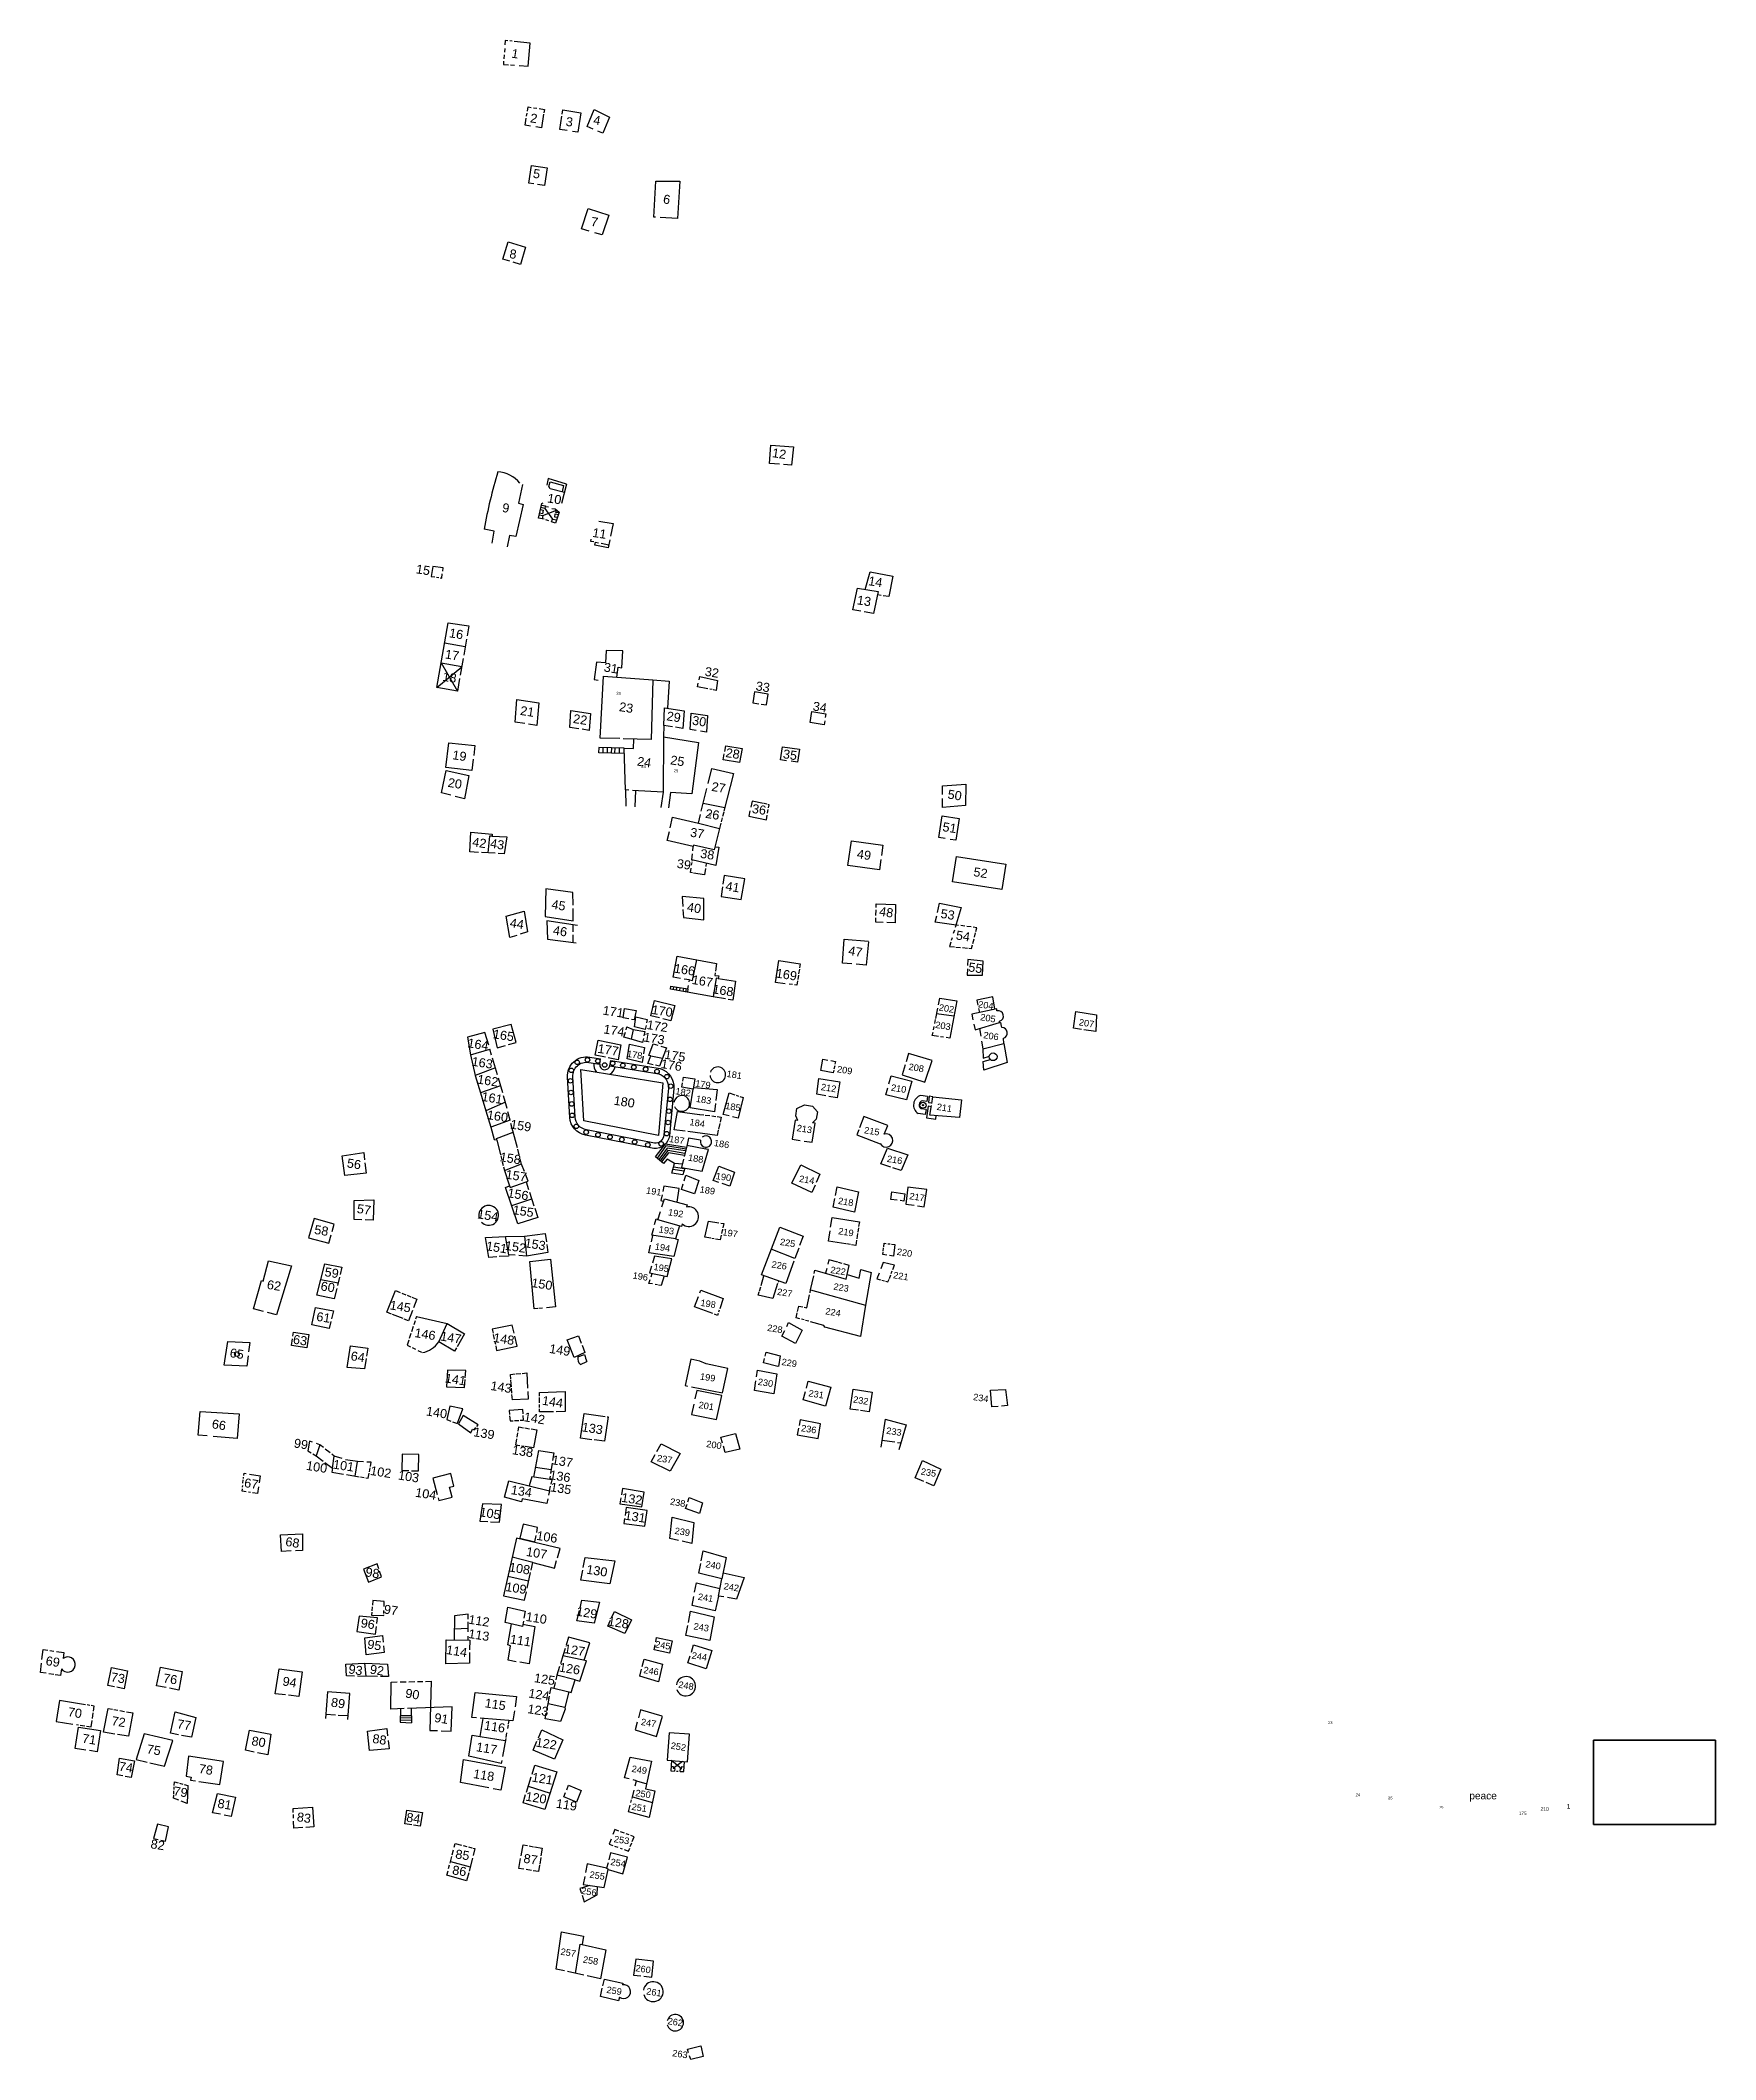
# Model space of a CAD drawing. Header units: inches. Extents: x -39969 to 331006, y -53373 to 393712.
import ezdxf

# ---------------------------------------------------------------- set-up
doc = ezdxf.new("R2010")
doc.units = ezdxf.units.IN
doc.header["$MEASUREMENT"] = 0
doc.header["$XCLIPFRAME"] = 2
doc.layers.add('BUILDINGS', color=40, linetype='Continuous')
doc.layers.add('NUMBERING', color=5, linetype='Continuous')
doc.styles.get("Standard").update_dxf_attribs({"font": 'arial.ttf'})
picture_1 = doc.add_image_def('image1.png', size_in_pixel=(6336, 4366))

msp = doc.modelspace()

# ---------------------------------------------------------------- texts
at = {"layer": 'NUMBERING'}
for s, height, rotation, p in [('1', 1996.506586823147, 351.109994285936, (64235.41086704283, 389910.7383363247)), ('2', 1996.506586823147, 351.109994285936, (68386.57252693921, 375590.4854731262)), ('3', 1996.506586823147, 351.109994285936, (76269.68791425599, 374819.0456039012)), ('4', 1996.506586823147, 351.109994285936, (82375.07416084781, 375161.4697277546)), ('5', 1996.506586823147, 351.109994285936, (69003.70281831548, 363317.4999620916)), ('6', 1996.506586823147, 351.109994285936, (97819.65281419829, 357655.4492233397)), ('7', 1996.506586823147, 351.109994285936, (81829.28119886295, 352663.5074200333)), ('8', 1996.506586823147, 351.109994285936, (63785.59777205437, 345538.7826533915)), ('12', 1996.506586823147, 351.109994285936, (121951.9613093846, 301468.2200457752)), ('9', 1996.506586823147, 351.109994285936, (62186.27803497762, 289319.5819501281)), ('10', 1996.506586823147, 351.109994285936, (72170.96429622918, 291434.3013012409)), ('11', 1996.506586823147, 351.109994285936, (82163.66174691543, 283804.4552647472)), ('15', 1996.506586823147, 351.109994285936, (43093.07596356421, 275739.411477387)), ('14', 1996.506586823147, 351.109994285936, (143266.9890451133, 273105.0729002954)), ('13', 1996.506586823147, 351.109994285936, (140744.5048574433, 268872.5348324777)), ('16', 1996.506586823147, 351.109994285936, (50439.54215881228, 261575.8926272989)), ('17', 1996.506586823147, 351.109994285936, (49523.19544169307, 256891.2307141125)), ('31', 1996.506586823147, 351.109994285936, (84684.09651001543, 253997.562511921)), ('32', 1996.506586823147, 351.109994285936, (107054.2554163262, 253044.0232251585)), ('18', 1996.506586823147, 351.109994285936, (48958.91150935367, 251933.9220792055)), ('33', 1996.506586823147, 351.109994285936, (118335.428147886, 249840.2613837719)), ('21', 1996.506586823147, 351.109994285936, (66175.32995475456, 244390.3350874782)), ('23', 640.7806515991687, 357.9256719226599, (87573.58619857651, 248841.9550567632)), ('23', 1996.506586823147, 351.109994285936, (88075.90295992418, 245233.9829878211)), ('34', 1996.506586823147, 351.109994285936, (130961.8522811942, 245364.1355114877)), ('22', 1996.506586823147, 351.109994285936, (77891.59556115791, 242606.7709757984)), ('29', 1996.506586823147, 351.109994285936, (98597.76369668916, 243185.2730664015)), ('30', 1996.506586823147, 351.109994285936, (104250.7197120525, 242223.1619810462)), ('28', 1996.506586823147, 351.109994285936, (111666.1062614918, 235060.3431183696)), ('19', 1996.506586823147, 351.109994285936, (51159.84347463771, 234578.1796289385)), ('24', 1996.506586823147, 351.109994285936, (92069.65357357638, 233165.1883808375)), ('24', 640.7806515991687, 357.6857627007389, (93111.5897267859, 232641.3089740809)), ('25', 1996.506586823147, 351.109994285936, (99417.15268201381, 233441.264294982)), ('35', 1996.506586823147, 351.109994285936, (124359.0805855133, 234798.9087410569)), ('20', 1996.506586823147, 351.109994285936, (50146.91398072615, 228457.202421546)), ('25', 640.7806515991687, 357.9256719226599, (100270.8280764169, 231692.9348039443)), ('27', 1996.506586823147, 351.109994285936, (108541.1208666302, 227557.6060471237)), ('36', 1996.506586823147, 351.109994285936, (117499.5167957805, 222682.6936102808)), ('50', 1996.506586823147, 351.109994285936, (160827.511311952, 225870.3682070971)), ('37', 1996.506586823147, 351.109994285936, (103808.2832143158, 217436.8899381757)), ('26', 1996.506586823147, 351.109994285936, (107172.4967320412, 221593.8142276108)), ('26', 549.6882071903449, 255.7746727771301, (108173.770116009, 222705.0484066995)), ('51', 1996.506586823147, 351.109994285936, (159697.020600386, 218651.8035426438)), ('42', 1996.506586823147, 351.109994285936, (55571.09396670013, 215311.5464423299)), ('43', 1996.506586823147, 351.109994285936, (59513.55561297013, 214984.1240366102)), ('38', 1996.506586823147, 351.109994285936, (106037.3876742981, 212744.2316696346)), ('39', 1996.506586823147, 351.109994285936, (100853.6053954512, 210526.9433988929)), ('49', 1996.506586823147, 351.109994285936, (140741.4767490588, 212665.3188056052)), ('52', 1996.506586823147, 351.109994285936, (166546.9702826999, 208678.6612004638)), ('41', 1996.506586823147, 351.109994285936, (111644.126846239, 205530.9525004029)), ('45', 1996.506586823147, 351.109994285936, (73104.51849968731, 201478.2267790437)), ('40', 1996.506586823147, 351.109994285936, (103118.0094895177, 200900.6807291211)), ('48', 1996.506586823147, 351.109994285936, (145675.3783539459, 199948.9267599583)), ('53', 1996.506586823147, 351.109994285936, (159264.990024183, 199444.3865709007)), ('44', 1996.506586823147, 351.109994285936, (63874.97446671501, 197394.2114287913)), ('46', 1996.506586823147, 351.109994285936, (73439.96024601161, 195760.926232487)), ('47', 1996.506586823147, 351.109994285936, (138849.4060643986, 191237.7901560366)), ('54', 1996.506586823147, 351.109994285936, (162667.1126823202, 194667.5933397412)), ('166', 1996.506586823147, 351.109994285936, (100238.1065242365, 187331.8283077777)), ('169', 1996.506586823147, 351.109994285936, (122794.3821761608, 186241.171088934)), ('55', 1996.506586823147, 351.109994285936, (165409.9769922048, 187618.8493048847)), ('167', 1996.506586823147, 351.109994285936, (104197.8497216031, 184808.8346196711)), ('168', 1996.506586823147, 351.109994285936, (108761.3691627197, 182737.1046992242)), ('171', 1996.506586823147, 351.109994285936, (84441.82250537723, 178036.8860967755)), ('170', 1996.506586823147, 351.109994285936, (95282.69479916617, 178180.9364420176)), ('202', 1458.387028196238, 351.109994285936, (158905.8450639174, 178915.0465272367)), ('204', 1458.387028196238, 351.109994285936, (167621.8741046563, 179636.6391366124)), ('165', 1996.506586823147, 351.109994285936, (60144.72752493619, 172790.2172538638)), ('174', 1996.506586823147, 351.109994285936, (84625.67917699741, 173868.8009368777)), ('172', 1996.506586823147, 351.109994285936, (94208.54586631434, 174838.3770463765)), ('203', 1458.387028196238, 351.109994285936, (158122.8855338581, 175076.1522285342)), ('205', 1458.387028196238, 351.109994285936, (168086.7704905681, 176775.3302338421)), ('207', 1458.387028196238, 351.109994285936, (189915.9479535781, 175651.513925314)), ('164', 1996.506586823147, 351.109994285936, (54504.80097104981, 170796.2080729008)), ('177', 1996.506586823147, 351.109994285936, (83317.56020467727, 169575.1873856783)), ('178', 1458.387028196238, 351.109994285936, (89857.77749206871, 168655.6173606217)), ('173', 1996.506586823147, 351.109994285936, (93483.58865911514, 172085.456572175)), ('175', 1996.506586823147, 351.109994285936, (98116.39583051203, 168273.7557688356)), ('206', 1458.387028196238, 351.109994285936, (168770.2386212535, 172811.3066397309)), ('163', 1996.506586823147, 351.109994285936, (55430.98135691137, 166722.2695371211)), ('176', 1996.506586823147, 351.109994285936, (97329.04736179486, 166190.1036756933)), ('181', 1458.387028196238, 351.109994285936, (111903.120081462, 164227.7486212552)), ('209', 1458.387028196238, 351.109994285936, (136353.406490352, 165256.5605191887)), ('208', 1458.387028196238, 351.109994285936, (152206.7823869176, 165773.9057168067)), ('162', 1996.506586823147, 351.109994285936, (56659.24230179191, 162766.2442196906)), ('182', 1458.387028196238, 351.109994285936, (100576.0938861072, 160387.5968630314)), ('179', 1458.387028196238, 351.109994285936, (104969.1108659245, 162106.9924879074)), ('212', 1458.387028196238, 351.109994285936, (132802.3443490788, 161305.2560430169)), ('210', 1458.387028196238, 351.109994285936, (148306.3538481519, 161171.6779031158)), ('161', 1996.506586823147, 351.109994285936, (57620.96989850327, 158922.9256826043)), ('160', 1996.506586823147, 351.109994285936, (58820.57467423007, 154895.6106840074)), ('180', 1996.506586823147, 351.109994285936, (86880.96545618027, 158077.7687559724)), ('183', 1458.387028196238, 351.109994285936, (105119.5744809471, 158686.1719021201)), ('185', 1458.387028196238, 351.109994285936, (111609.916268874, 157131.8892004788)), ('211', 1458.387028196238, 351.109994285936, (158435.7755055353, 156928.9790535867)), ('159', 1996.506586823147, 351.109994285936, (63962.16350581124, 152795.3167491257)), ('184', 1458.387028196238, 351.109994285936, (103705.6571572162, 153560.219106853)), ('213', 1458.387028196238, 351.109994285936, (127432.5090831481, 152227.9636341334)), ('215', 1458.387028196238, 351.109994285936, (142374.505637452, 151746.8475693464)), ('187', 1458.387028196238, 351.109994285936, (99186.35868241263, 149817.1704310775)), ('186', 1458.387028196238, 351.109994285936, (109102.7576731443, 148921.7155793905)), ('56', 1996.506586823147, 351.109994285936, (27805.88883521408, 144200.8576507867)), ('158', 1996.506586823147, 351.109994285936, (61660.29533273353, 145569.3316895664)), ('157', 1996.506586823147, 351.109994285936, (62956.82852765545, 141709.1535456479)), ('188', 1458.387028196238, 351.109994285936, (103377.8962324746, 145679.3605705798)), ('216', 1458.387028196238, 351.109994285936, (147422.751361005, 145409.0527573228)), ('156', 1996.506586823147, 351.109994285936, (63360.25277276338, 137590.8812732697)), ('191', 1458.387028196238, 351.109994285936, (94080.35158217695, 138416.3916974664)), ('189', 1458.387028196238, 351.109994285936, (105950.3904721402, 138643.1950826645)), ('190', 1458.387028196238, 351.109994285936, (109518.976022806, 141610.8977713883)), ('214', 1458.387028196238, 351.109994285936, (127967.2174750045, 140984.4878539145)), ('57', 1996.506586823147, 351.109994285936, (30008.46937908605, 134116.44183442)), ('154', 1996.506586823147, 351.109994285936, (56679.84610650687, 132918.9375170469)), ('155', 1996.506586823147, 351.109994285936, (64517.02727920189, 133859.0883878172)), ('192', 1458.387028196238, 351.109994285936, (98950.40260848776, 133585.1142079532)), ('218', 1458.387028196238, 351.109994285936, (136596.4984212928, 136098.98195678)), ('217', 1458.387028196238, 351.109994285936, (152380.4426851757, 137160.271543473)), ('58', 1996.506586823147, 351.109994285936, (20580.94730417803, 129465.6270775497)), ('193', 1458.387028196238, 351.109994285936, (96886.20515365155, 129799.3084483445)), ('197', 1458.387028196238, 351.109994285936, (110997.3083034083, 129165.6285141707)), ('219', 1458.387028196238, 351.109994285936, (136640.1636947021, 129395.7507820726)), ('151', 1996.506586823147, 351.109994285936, (58624.1804927662, 125849.4440632463)), ('152', 1996.506586823147, 351.109994285936, (62810.4010232538, 125960.1146457791)), ('153', 1996.506586823147, 351.109994285936, (67152.3921940662, 126522.7091449797)), ('194', 1458.387028196238, 351.109994285936, (96015.27537196131, 126001.6919252277)), ('225', 1458.387028196238, 351.109994285936, (123728.6662253998, 127019.4097236693)), ('220', 1458.387028196238, 351.109994285936, (149605.7387477197, 124833.759142369)), ('59', 1996.506586823147, 351.109994285936, (22862.20381198452, 120104.8301330209)), ('196', 1458.387028196238, 351.109994285936, (91105.27614856136, 119580.3845758438)), ('195', 1458.387028196238, 351.109994285936, (95730.96957785638, 121479.4097324908)), ('226', 1458.387028196238, 351.109994285936, (121861.1965143383, 122031.8960972428)), ('222', 1458.387028196238, 351.109994285936, (134894.5332138352, 120810.2881228328)), ('221', 1458.387028196238, 351.109994285936, (148795.8448940218, 119655.9758921564)), ('62', 1996.506586823147, 351.109994285936, (10092.24169556424, 117298.9785215855)), ('60', 1996.506586823147, 351.109994285936, (21987.47065766901, 116965.2929038108)), ('150', 1996.506586823147, 351.109994285936, (68652.35984620452, 117711.0677244961)), ('227', 1458.387028196238, 351.109994285936, (123087.7416055687, 115970.3500484228)), ('223', 1458.387028196238, 351.109994285936, (135570.9144237973, 117119.6041132808)), ('61', 1996.506586823147, 351.109994285936, (21038.14691012725, 110225.3747238815)), ('145', 1996.506586823147, 351.109994285936, (37299.92971377447, 112758.9417007566)), ('198', 1458.387028196238, 351.109994285936, (106121.1700434014, 113526.792534411)), ('224', 1458.387028196238, 351.109994285936, (133783.5895816647, 111657.5260730386)), ('146', 1996.506586823147, 351.109994285936, (42777.1133415848, 106627.2635717988)), ('147', 1996.506586823147, 351.109994285936, (48488.87966857105, 105872.1008800268)), ('148', 1996.506586823147, 351.109994285936, (60215.09047121928, 105553.5286766589)), ('228', 1458.387028196238, 351.109994285936, (120907.2045064233, 107988.2597159743)), ('65', 1996.506586823147, 351.109994285936, (1864.181125342846, 102190.0234471858)), ('63', 1996.506586823147, 351.109994285936, (15865.32237505168, 105179.8173097372)), ('64', 1996.506586823147, 351.109994285936, (28646.41485061124, 101507.9762878418)), ('149', 1996.506586823147, 351.109994285936, (72615.19884834066, 103121.6892363429)), ('141', 1996.506586823147, 351.109994285936, (49512.03903821111, 96596.151673764)), ('199', 1458.387028196238, 351.109994285936, (106020.4825981408, 97227.09534293416)), ('229', 1458.387028196238, 351.109994285936, (124076.3014899083, 100442.7156568468)), ('143', 1996.506586823147, 351.109994285936, (59608.70442106576, 94911.34568887948)), ('230', 1458.387028196238, 351.109994285936, (118821.2892813683, 96038.08600991961)), ('231', 1458.387028196238, 351.109994285936, (130044.2407708801, 93506.21015822887)), ('234', 1458.387028196238, 351.109994285936, (166511.3778809011, 92678.00868621467)), ('140', 1996.506586823147, 351.109994285936, (45334.1657906957, 89281.50044050813)), ('142', 1996.506586823147, 351.109994285936, (66987.54285113512, 87989.87964621186)), ('144', 1996.506586823147, 351.109994285936, (71016.40590181202, 91660.13751903176)), ('201', 1458.387028196238, 351.109994285936, (105705.2974512056, 90910.37347504497)), ('232', 1458.387028196238, 351.109994285936, (139923.5266729705, 92116.20313689113)), ('66', 1996.506586823147, 351.109994285936, (-2106.167371168733, 86440.27610525489)), ('139', 1996.506586823147, 351.109994285936, (55827.09604204818, 84664.84334111214)), ('133', 1996.506586823147, 351.109994285936, (79817.66033875942, 85762.46026217937)), ('236', 1458.387028196238, 351.109994285936, (128401.0606832691, 85781.69047126174)), ('233', 1458.387028196238, 351.109994285936, (147264.3357704096, 85222.50894343853)), ('99', 1996.506586823147, 351.109994285936, (16059.6689774394, 82195.1442325115)), ('138', 1996.506586823147, 351.109994285936, (64384.38824398071, 80700.52527469398)), ('237', 1458.387028196238, 351.109994285936, (96498.47396627069, 79136.99899819492)), ('200', 1458.387028196238, 351.109994285936, (107408.9921033271, 82279.40697842836)), ('100', 1996.506586823147, 351.109994285936, (18772.22116147727, 77231.69871363044)), ('101', 1996.506586823147, 351.109994285936, (24731.78991299868, 77517.92231753469)), ('102', 1996.506586823147, 351.109994285936, (32967.03687200696, 76102.30647462606)), ('103', 1996.506586823147, 351.109994285936, (39128.0053903386, 75098.01595619321)), ('136', 1996.506586823147, 351.109994285936, (72651.05722252281, 75172.01334935428)), ('137', 1996.506586823147, 351.109994285936, (73187.85335090382, 78470.38775384426)), ('235', 1458.387028196238, 351.109994285936, (154919.5279155597, 76167.79061713813)), ('67', 1996.506586823147, 351.109994285936, (5055.048969127238, 73415.176771909)), ('104', 1996.506586823147, 351.109994285936, (42938.19448118656, 71278.11916956307)), ('134', 1996.506586823147, 351.109994285936, (64115.23499185219, 71854.38255116343)), ('135', 1996.506586823147, 351.109994285936, (72838.08641982824, 72474.26214456558)), ('132', 1996.506586823147, 351.109994285936, (88576.01919555664, 70151.92089781165)), ('105', 1996.506586823147, 351.109994285936, (57166.82963509485, 66946.02738347651)), ('131', 1996.506586823147, 351.109994285936, (89302.69714720918, 66213.5070950687)), ('238', 1458.387028196238, 351.109994285936, (99386.82857304066, 69500.13065192102)), ('106', 1996.506586823147, 351.109994285936, (69761.17420281842, 61733.54866522551)), ('239', 1458.387028196238, 351.109994285936, (100398.62208483, 63035.99440920352)), ('68', 1996.506586823147, 351.109994285936, (14177.90287647396, 60397.43159762025)), ('107', 1996.506586823147, 351.109994285936, (67486.23628247155, 58167.73460665344)), ('98', 1996.506586823147, 351.109994285936, (31895.40299626813, 53653.9139277637)), ('108', 1996.506586823147, 351.109994285936, (63699.31782923266, 54735.64144510032)), ('130', 1996.506586823147, 351.109994285936, (80826.44777857883, 54244.8183028698)), ('240', 1458.387028196238, 351.109994285936, (107227.2690107301, 55652.86953723431)), ('109', 1996.506586823147, 351.109994285936, (62910.31954525411, 50399.62356841563)), ('241', 1458.387028196238, 351.109994285936, (105557.7172337659, 48455.68797990679)), ('242', 1458.387028196238, 351.109994285936, (111250.9314134196, 50783.34279361367)), ('97', 1996.506586823147, 351.109994285936, (35977.59181843326, 45433.53251257538)), ('112', 1996.506586823147, 351.109994285936, (54715.32181682809, 43171.72917187214)), ('110', 1996.506586823147, 351.109994285936, (67414.579229597, 43778.06789392233)), ('129', 1996.506586823147, 351.109994285936, (78584.62038912997, 44952.82454988361)), ('96', 1996.506586823147, 351.109994285936, (30854.20207452029, 42377.01611265539)), ('113', 1996.506586823147, 351.109994285936, (54695.24596415087, 40007.60346361995)), ('111', 1996.506586823147, 351.109994285936, (63906.97298002242, 38802.28951734305)), ('128', 1996.506586823147, 351.109994285936, (85582.99368948491, 42749.88159301877)), ('243', 1458.387028196238, 351.109994285936, (104597.8349625692, 41899.06657654047)), ('69', 1996.506586823147, 351.109994285936, (-38896.20043575391, 34012.18374142052)), ('95', 1996.506586823147, 351.109994285936, (32314.2728452757, 37683.91501113773)), ('114', 1996.506586823147, 351.109994285936, (49779.48953451589, 36454.48397231102)), ('127', 1996.506586823147, 351.109994285936, (75867.98911700396, 36662.84641772509)), ('245', 1458.387028196238, 351.109994285936, (96077.19986159727, 37904.46183401346)), ('244', 1458.387028196238, 351.109994285936, (104175.1085371561, 35441.8687453568)), ('73', 1996.506586823147, 351.109994285936, (-24474.03342592345, 30400.12663406134)), ('76', 1996.506586823147, 351.109994285936, (-12890.38474961743, 30160.45512992144)), ('94', 1996.506586823147, 351.109994285936, (13545.2015610449, 29486.8077249229)), ('93', 1996.506586823147, 351.109994285936, (28143.20458955318, 32173.81085205078)), ('92', 1996.506586823147, 351.109994285936, (32882.92133109643, 32117.22278648615)), ('125', 1996.506586823147, 351.109994285936, (69242.94635146856, 30234.79176396132)), ('126', 1996.506586823147, 351.109994285936, (74776.778460145, 32568.33162528277)), ('246', 1458.387028196238, 351.109994285936, (93491.50588417426, 32220.47920146585)), ('90', 1996.506586823147, 351.109994285936, (40738.09067541734, 26815.66209253669)), ('124', 1996.506586823147, 351.109994285936, (67998.59074545278, 26823.54426944256)), ('248', 1458.387028196238, 351.109994285936, (101220.3707217313, 28984.0976472795)), ('70', 1996.506586823147, 351.109994285936, (-34002.04833415523, 22686.65368163586)), ('72', 1996.506586823147, 351.109994285936, (-24327.22962383554, 20700.59020870924)), ('89', 1996.506586823147, 351.109994285936, (24275.35267355293, 24827.36123985052)), ('91', 1996.506586823147, 351.109994285936, (47150.50399114936, 21413.08312633634)), ('115', 1996.506586823147, 351.109994285936, (58323.61121461167, 24669.92445078492)), ('123', 1996.506586823147, 351.109994285936, (67789.26618912816, 23366.46775057912)), ('71', 1996.506586823147, 351.109994285936, (-30834.25169821084, 16815.76294016838)), ('77', 1996.506586823147, 351.109994285936, (-9808.89917736501, 20020.85134935379)), ('80', 1996.506586823147, 351.109994285936, (6677.125805344434, 16254.80586570501)), ('88', 1996.506586823147, 351.109994285936, (33447.80515114963, 16780.7180967629)), ('116', 1996.506586823147, 351.109994285936, (58179.32548264414, 19715.06531494856)), ('247', 1458.387028196238, 351.109994285936, (92933.02317029239, 20724.11481946707)), ('75', 1996.506586823147, 351.109994285936, (-16524.54393668845, 14456.3897421062)), ('117', 1996.506586823147, 351.109994285936, (56423.52882858737, 14928.70975750685)), ('122', 1996.506586823147, 351.109994285936, (69614.37078982593, 15962.28626480699)), ('252', 1458.387028196238, 351.109994285936, (99533.2005851865, 15474.54708760977)), ('74', 1996.506586823147, 351.109994285936, (-22703.11804029718, 10625.63276737928)), ('78', 1996.506586823147, 351.109994285936, (-4988.742919534445, 10120.77445676923)), ('118', 1996.506586823147, 351.109994285936, (55776.30978928879, 8984.456739723682)), ('121', 1996.506586823147, 351.109994285936, (68749.72003230453, 8211.009352952242)), ('249', 1458.387028196238, 351.109994285936, (90874.95564208923, 10347.78959554434)), ('79', 1996.506586823147, 351.109994285936, (-10602.74859440327, 5152.924750357867)), ('120', 1996.506586823147, 351.109994285936, (67354.28678220138, 3982.974736452103)), ('250', 1458.387028196238, 351.109994285936, (91711.02239784598, 4987.838230222464)), ('24', 640.7806515991687, 359.7600907780752, (251281.1222734074, 4922.565960621553)), ('81', 1996.506586823147, 351.109994285936, (-853.3146867416798, 2411.329410552979)), ('83', 1996.506586823147, 351.109994285936, (16719.34552716464, -548.8284039199351)), ('84', 1996.506586823147, 351.109994285936, (40949.25231511891, -646.6922174692154)), ('119', 1996.506586823147, 351.109994285936, (74094.97359812632, 2418.644773244859)), ('251', 1458.387028196238, 351.109994285936, (90865.36177678405, 1945.432747155428)), ('253', 1458.387028196238, 351.109994285936, (86962.4275846146, -5206.830846756696)), ('82', 1996.506586823147, 351.109994285936, (-15677.03378191963, -6551.89830094576)), ('85', 1996.506586823147, 351.109994285936, (51819.73634198682, -8783.786591708658)), ('87', 1996.506586823147, 351.109994285936, (66905.34407295659, -9753.379648089405)), ('254', 1458.387028196238, 351.109994285936, (86191.75900293514, -10269.60903456807)), ('86', 1996.506586823147, 351.109994285936, (51135.31362839416, -12327.57836249471)), ('255', 1458.387028196238, 351.109994285936, (81556.13506622986, -13067.11029264331)), ('256', 1458.387028196238, 351.109994285936, (79712.48723197356, -16649.23521876335)), ('257', 1458.387028196238, 351.109994285936, (75141.51989302784, -30140.25842690468)), ('258', 1458.387028196238, 351.109994285936, (80086.85272393376, -31887.62178036571)), ('260', 1458.387028196238, 351.109994285936, (91724.55701889838, -33777.51696100831)), ('259', 1458.387028196238, 351.109994285936, (85302.25254049525, -38581.14689573647)), ('261', 1458.387028196238, 351.109994285936, (94121.39274076, -38917.22333776951)), ('262', 1458.387028196238, 351.109994285936, (98851.9318525754, -45513.6952341795)), ('263', 1458.387028196238, 351.109994285936, (99880.3723115474, -52592.06527680159))]:
    msp.add_text(s, height=height, rotation=rotation, dxfattribs=at).set_placement(p)
for s, height, p in [('23', 640.7806515991687, (245160.3500152343, 20912.14267604356)), ('25', 640.7806515991687, (258469.9965609008, 4233.948656144441)), ('peace', 1600.629659138271, (276469.6609174847, 4256.867857144797)), ('26', 549.6882071903449, (269870.3250564296, 2239.159859007792)), ('175', 738.868541013333, (287423.6859816006, 792.9389715269207)), ('210', 794.2932359554106, (292223.3781940695, 1712.449072868098)), ('1', 1035.352753893356, (298051.8547766935, 2202.770805310807))]:
    msp.add_text(s, height=height, dxfattribs=at).set_placement(p)

# ---------------------------------------------------------------- linework, layer by layer
at = {"layer": 'BUILDINGS'}
for points in [[(63583.8380408138, 393644.698313445), (62987.44785216078, 393711.5319350661), (62905.47904355078, 392690.7130262554)], [(64519.14038018138, 393539.8849817217), (63965.34354836121, 393601.94543916)], [(68494.64811159298, 393094.3753395379), (64937.56428997218, 393492.9948990346)], [(62615.9147471413, 389084.5521695912), (62559.79052387923, 388385.5952210129), (63676.02515672892, 388309.8269252182)], [(62727.66772131249, 390476.2955788374), (62659.62269204482, 389628.8799129725)], [(62845.87764899432, 391948.4522617162), (62778.82572073862, 391113.4044258893)], [(66030.26789367571, 388150.0245370269), (68076.30541959403, 388011.1426461041), (68494.64811159298, 393094.3753395379)], [(64122.09212289751, 388279.5485832989), (65020.42145054415, 388218.571365595)], [(68582.60369850695, 374733.0857665241), (67379.82407085598, 374921.2210708858), (67624.75092071293, 376487.0782939197)], [(67690.31855037436, 376906.2628242076), (67796.38441705704, 377584.3591764868)], [(67871.59444017705, 378065.1890977919), (68015.50749688597, 378985.2486971021), (68737.61557158455, 378872.2986443341)], [(69267.58752767742, 378789.4019665122), (69945.45921766013, 378683.3712408544)], [(71467.35235379636, 377338.5540521146), (71000.6518384181, 374354.8616825938), (69784.28553196041, 374545.1221759022)], [(70450.7809721902, 378604.3302761616), (71636.3352644518, 378418.8893088401), (71520.38482584433, 377677.5992791355)], [(76713.7694792524, 373754.0569745601), (75078.40729178116, 374009.8555895985), (75532.79314727336, 376914.8183337153)], [(75602.57929524034, 377360.9725382627), (75753.00718344747, 378322.6825158596), (79737.34500778466, 377699.4639377594), (79062.74511611834, 373386.6370114387), (77903.12473639102, 373568.0214713514)], [(82452.57185575739, 374078.7964451611), (81101.528724771, 374636.8581229151), (82669.99066736923, 378434.0364963115), (86044.54153813794, 376741.5159243644)], [(86044.54153813794, 376741.5159243644), (84581.45268814266, 373199.44124043), (83509.507577952, 373642.2187305689)], [(69288.90035632253, 361946.2684850097), (68174.86942217872, 362120.5219759048), (68783.80066116153, 366013.5185152889), (72243.79862681776, 365472.3156586588), (71634.86738783494, 361579.3191192448), (70080.17094138637, 361822.5002327562)], [(96227.57733621821, 354539.1993333103), (95881.12380607428, 354559.223733008), (96342.56348149106, 362542.8540455104), (101620.4398624748, 362566.9704495968)], [(101620.4398624748, 362566.9704495968), (101140.0381881148, 354255.2678068878), (97302.17758578809, 354477.0893443824)], [(81552.85635963455, 351503.183940828), (79865.04704836012, 351992.9337370397), (81359.14111829922, 356472.4658863843), (85906.95604730023, 354995.7826487422)], [(85906.95604730023, 354995.7826487422), (84430.7298182249, 350668.1145224572), (82829.063091252, 351132.8684184551)], [(63977.64325834066, 344835.9343419373), (62462.62692950666, 345289.3392640652), (63598.91951666772, 349086.1701758802), (67487.60001413152, 347922.3894003631)], [(67487.60001413152, 347922.3894003631), (66351.30742696673, 344125.558488518), (64733.01411788911, 344609.871520579)], [(123717.5742003918, 299891.8673613072), (121481.132403113, 300061.4857004286), (121786.6733793803, 304090.0866978467), (126806.2865453474, 303699.0335417986)], [(126806.2865453474, 303699.0335417986), (126357.9254464917, 299691.615338862), (124564.1764483228, 299827.6585509777)], [(66789.68423723055, 295369.6066047848), (65874.99864114446, 291249.9105141163), (66972.45041362569, 290921.9327509403), (65327.63096817955, 283889.4790755213), (63925.9809037149, 284108.7211174071), (63434.16620535776, 281560.01988706)], [(76526.89474481344, 295469.2407973111), (72497.4200813435, 296673.5066431165), (72196.15182723477, 295212.8437432647)], [(76062.94115193933, 293596.5687994659), (72940.41008134186, 294441.0549331308), (72661.75803416595, 294904.4223047197), (72916.70444032177, 295986.8165630102), (75873.70464982463, 295125.9275218249), (75613.77673662826, 293718.0449711383)], [(76526.89474481344, 295469.2407973111), (75458.25919794291, 291155.870030731)], [(71571.5109666884, 287713.3933084012), (70323.05041060224, 287908.6738912463), (71070.99426139891, 291165.8984829486), (71390.9628177546, 291354.3883323074)], [(70985.31686874479, 290792.7815570832), (71858.39412983134, 290656.2173416019), (71837.28371625021, 290521.2550309599), (72531.34344414622, 290412.6922193468)], [(70489.9699598737, 288635.5927102864), (71280.20614187793, 288511.986256361), (71165.23267739266, 287776.9421812594)], [(70759.50439573452, 289809.389636159), (71381.21800301224, 289712.1429950893), (71254.0828878507, 288899.3475073576), (70585.77366392313, 289052.80876261)], [(71837.28371625021, 290521.2550309599), (71771.06520311162, 290097.9092967213), (70873.10389045626, 290304.104670465)], [(71280.20614187793, 288511.986256361), (74323.6456910707, 289701.5955777467)], [(71771.51615188642, 290100.7922856213), (73421.81260224804, 287726.2707720102)], [(72603.31235753, 287319.2628304065), (71998.122355178, 287521.2667046488)], [(73286.00924348459, 290070.4531508684), (73999.29069865867, 289958.8837323189), (74933.69734627753, 289217.6842206718), (74129.94442804158, 286809.6946096421), (73249.09718989581, 287103.7089753747), (73421.81260224804, 287726.2707720102), (74377.73496305197, 287552.0583640933)], [(74554.63662138581, 288082.0438182652), (73930.64178483933, 288179.6472826302), (74039.1835908927, 288873.5727183521), (74776.41979708895, 288746.4912757874)], [(74888.25383562967, 289081.5385233462), (74179.55803054944, 289192.3906677664), (74323.6456910707, 289701.5955777467)], [(83705.06605321169, 287243.9788445533), (86879.7599948682, 286747.4024166763), (86299.92506009713, 283969.9576815368)], [(60081.1704098545, 282419.7411031723), (60497.19104404003, 285079.4287419915), (58283.89061314612, 285510.3824959398)], [(82560.52815186603, 282700.2801375985), (81958.1104571931, 282794.5085679293), (82027.86526515707, 283240.4624106884)], [(86130.95180423558, 283160.5654705168), (85761.62278241664, 281391.4569093287), (82817.86275694145, 281930.4432184696), (82944.15209389478, 282620.1926526428), (83608.3374659158, 282481.5335906148)], [(84220.2813348211, 282353.7807576359), (85889.76180591433, 282005.250654459)], [(49255.25743630902, 276958.8382430971), (46915.60306745768, 277191.9307474494), (46577.49009390547, 275030.3194657266), (47412.83770646155, 274899.6568125487)], [(47764.58631485327, 274844.6373143793), (48247.11113329231, 274769.1621803642)], [(48598.85974168404, 274714.1426821948), (48896.85774892568, 274667.5306973458), (49039.59312633052, 275580.0612011552)], [(49133.43889805302, 276180.0324970186), (49255.25743630902, 276958.8382430971)], [(142697.3243187927, 272133.60068506), (143763.5617158115, 276041.9590389133), (148777.138214048, 275082.3017053008), (147918.2148521878, 270594.9937568605), (146667.2160821073, 270756.6875689924)], [(141738.1727974415, 267316.2303422393), (139945.8264829628, 267632.6822841466), (140977.9259845354, 272426.0017048121), (145525.8948929012, 271652.5737445355)], [(145525.8948929012, 271652.5737445355), (144507.076151073, 266827.3600630462), (142467.1565122903, 267187.5228986442)], [(146247.0011119954, 270811.0010999441), (145372.0785816237, 270924.0863903463)], [(52874.69233414158, 252429.1872245074), (52378.98726193979, 249606.4156683982), (47813.06853326038, 250408.2336788774), (50334.98554709182, 264769.183390081), (54915.88156303018, 264052.6529081166)], [(54915.88156303018, 264052.6529081166), (54532.53082669153, 261869.678362906)], [(54106.91029367223, 259446.0002492965), (49540.99156499282, 260247.8182597459)], [(54401.68236432596, 261124.5673313141), (53779.19893182068, 257579.8617675305)], [(47813.06853326038, 250408.2336788774), (53326.945632983, 255004.524496019)], [(48770.35616987571, 255859.4676145018), (53336.27489855513, 255057.6496040523)], [(48770.35616987571, 255859.4676145018), (52378.98726193979, 249606.4156683982)], [(53648.35046945884, 256834.7507359088), (53005.54079650342, 253174.2982560992)], [(87658.44266922401, 252722.5862432719), (88000.0504486449, 254906.5403878093), (88787.24150938168, 254783.4102429152), (89022.88225855309, 258561.4564220011), (85338.04029010981, 258640.2254036963), (85148.70483559743, 255862.4878424406), (83159.01577107236, 256034.4075020552), (82650.75630710647, 252191.4432860315), (83545.04100821169, 252051.5618641973)], [(88335.92733124271, 239102.8643620909), (83971.47971208021, 239229.6043693722), (84707.70806775242, 252947.197852701), (95669.26248679686, 252112.7980462909), (99275.98752713203, 251838.2520685495), (98869.53738904373, 245856.7535770536)], [(95669.26248679686, 252112.7980462909), (95285.60411534084, 238901.0514035821), (89062.88651041688, 239081.7540590763)], [(107844.39130532, 250133.4507188499), (105530.5479782522, 250580.6510462165), (105720.5839145295, 251372.2586784065)], [(105897.338656202, 252108.5425901413), (106083.311032068, 252883.2231847645), (109985.9547821023, 251947.7123324275)], [(109985.9547821023, 251947.7123324275), (109647.6586754918, 249784.9302513004), (109038.2310369089, 249902.7153391243)], [(67325.08890789375, 242441.7740802169), (65196.97795569152, 242774.6470292807), (65534.95968943834, 247784.9566474259), (70379.73060920835, 247027.1516175568)], [(70379.73060920835, 247027.1516175568), (69975.38101861997, 242027.2230672837), (68104.73084225878, 242319.8247478009)], [(99980.87490498276, 241736.8817170263), (98126.45555690677, 242026.9446183742), (98245.96224625038, 245954.2913941145)], [(98245.96224625038, 245954.2913941145), (102604.9016851969, 245272.4787168206), (102327.299350746, 241369.8608038128), (100701.6682825908, 241624.1373053193)], [(108780.7362791486, 249952.4817768634), (108296.9586051256, 250045.9822881818)], [(121182.4728686698, 248964.1540226043), (118169.1694302596, 249435.4862155617), (117796.6172943674, 247053.6997626424), (119140.253951963, 246843.5320097506)], [(119673.7568509765, 246760.0830320716), (120809.9207327739, 246582.3675696254), (121182.4728686698, 248964.1540226043)], [(79258.15322136506, 241296.7121914924), (77248.52288902551, 241611.0527453125), (77508.26307661831, 245357.0109876096), (81817.78997216001, 244682.9272772074)], [(81817.78997216001, 244682.9272772074), (81580.26388636231, 240933.4943694473), (80008.65786790475, 241179.3204292059)], [(98126.45555690677, 242026.9446183742), (97986.16648615523, 239502.8994696141), (97976.13174510378, 227220.8485720456), (97450.46469322222, 223860.1735354364)], [(105258.5128627792, 240927.2063814998), (103889.3967558369, 241141.3595560193), (104112.6185262725, 244784.4695962072), (107737.0834749006, 244217.5412906111)], [(107737.0834749006, 244217.5412906111), (107563.9766000807, 240566.5924236477), (106179.123967357, 240783.2070599497)], [(133745.3247241676, 243080.7926516533), (133603.2420754023, 242172.4351482988), (130476.9204286076, 242661.4453219772), (130857.1586172059, 245092.369961083)], [(130857.1586172059, 245092.369961083), (133983.4802640006, 244603.3597874046), (133852.3500788808, 243765.0231671334)], [(55890.42676850408, 234545.192490399), (55610.07831003143, 232058.8653360605), (49833.47174567357, 232710.2127432823), (50453.28368800133, 238207.1406422258), (56229.89025235921, 237555.793235004)], [(56229.89025235921, 237555.793235004), (55983.78899325803, 235373.1943130791)], [(89299.8236981146, 237010.9671318829), (83675.75479626656, 237143.7400306165)], [(83711.93943802267, 235977.9252511859), (83739.4264819175, 237142.2368707955)], [(84639.04765253888, 235956.0381002426), (84666.5346964374, 237120.3497198522)], [(85613.58414706217, 235933.0312634409), (85641.07119095697, 237097.3428830505)], [(86523.9738889448, 235911.5388018191), (86551.46093283968, 237075.8504214287)], [(87269.2735138014, 235893.9437841773), (87296.76055769993, 237058.2554037869)], [(88239.19456060977, 235871.0459087789), (88266.68160450459, 237035.3575283886)], [(90354.26787000895, 227721.255009085), (89586.59862230346, 227771.510037303), (89299.8236981146, 237010.9671318829), (91387.97074353693, 236913.8439825177), (91448.91301310432, 239012.4657910764)], [(97986.16648615523, 239502.8994696141), (105763.5205087029, 238286.3882878125), (104313.2607716322, 226885.2441096306), (99547.3785825185, 227174.1260658503), (99092.56042356417, 223772.0324692428)], [(115467.7355013043, 236957.303465426), (114881.0134288706, 233835.9582176507), (111222.5980140679, 234408.1969567836), (111469.8829947747, 235727.7417889238)], [(111573.8259228654, 236282.394777596), (111808.3322888017, 237533.7512586117), (115467.7355013043, 236957.303465426)], [(125277.4286213033, 234226.3511024416), (123940.7771345303, 234398.2871986926), (124396.2996143103, 237310.516566962), (128159.1741573364, 236791.2526313365)], [(89336.008339867, 235845.1523524225), (83711.93943802267, 235977.9252511859)], [(107897.2628997788, 229205.3088847697), (108701.149700962, 232490.7905898988), (113528.3482345864, 231415.8601431847)], [(128159.1741573364, 236791.2526313365), (127709.0547945462, 233913.5662696064), (126254.9678983465, 234100.6083123982)], [(50908.32944600284, 226585.1850592494), (48872.07582341879, 227110.7896273434), (49882.32927834988, 232048.9065166116), (54934.83229376002, 230964.0830587447)], [(54934.83229376002, 230964.0830587447), (53947.20308740065, 225800.7808720172), (51891.46372165158, 226331.4151650667)], [(106386.1199840903, 223029.2746520639), (107622.1574658156, 228080.954225719)], [(113528.3482345864, 231415.8601431847), (111400.6397908814, 223022.8408751488)], [(164975.6510659494, 229021.9426923096), (164890.8456657045, 224320.0491429865), (159791.5984092467, 223888.246077925), (159803.0236735121, 225882.4465056956)], [(159808.0739673488, 226763.9401758909), (159819.0852799043, 228685.8882117869), (164975.6510659494, 229021.9426923096)], [(89586.59862230346, 227771.510037303), (89699.33042830975, 224139.460660249)], [(97976.13174510378, 227220.8485720456), (91119.56792033462, 227655.8533163369)], [(91797.73682799187, 227612.8278738559), (91694.01066965982, 224036.718113631)], [(106824.5465208404, 224821.1219164431), (111611.3263476044, 223853.9210615754)], [(120182.9383289702, 224739.5265018642), (117643.3183287159, 225291.218123883), (117352.9589209184, 223954.5972113609)], [(120884.7292188481, 224587.0737119317), (120311.0026374199, 224711.7065894008)], [(121407.1382661387, 224473.5887438655), (121130.6124571599, 224533.6595308483)], [(121281.6099002846, 223759.5652855635), (121407.1382661387, 224473.5887438655)], [(110728.270449765, 220370.5936408341), (109237.8279725276, 214491.3518366218), (104678.1574347504, 215556.1324827373), (104602.5702146068, 215232.4481426776), (98849.66148651014, 216557.9485495091), (99316.29931303856, 218583.2401384413)], [(99502.38510183989, 219390.8857288063), (100034.670305416, 221701.0986700654), (105739.5310861096, 220386.6687628627), (106202.0703484118, 222277.0646270216)], [(105739.5310861096, 220386.6687628627), (110430.8488839343, 219197.376069516)], [(111034.9212542139, 221580.2171293795), (110799.9056748673, 220653.1679880321)], [(111356.6524607465, 222849.3272010684), (111114.097417064, 221892.5376741886)], [(117166.2675639205, 223095.1948111951), (116921.0759501122, 221966.4962748587), (120821.6325011738, 221143.1474662423), (121001.4873432666, 222166.1877605021)], [(121074.0110411793, 222578.7130191326), (121216.338830635, 223388.2940229774)], [(160414.6701222919, 216963.9292516112), (158960.9677915275, 217191.3131581843), (159714.0109042116, 222005.6403662861), (163524.6877191178, 221409.5853401125), (162771.6446064375, 216595.2581319809), (161501.4185096249, 216793.943217665)], [(57087.60235201196, 213917.9011330903), (55159.58482868597, 214018.6932386458), (55363.6461011134, 218427.3509638906), (60097.71625979617, 217970.1025549173), (60053.63480621204, 217513.710165441), (63341.83983539418, 217373.698779732)], [(60053.63480621204, 217513.710165441), (59506.32923993096, 217537.014372468), (59140.12442907692, 213810.6002297998)], [(63341.83983539418, 217373.698779732), (62754.95145012066, 213621.6257924736), (61439.90641180426, 213690.3731750548)], [(109410.3623445146, 215171.9358295798), (110235.4181607291, 215042.882989347), (109603.780000817, 211004.7174079418), (104272.5065331794, 212293.9071584642), (104417.678712599, 213586.3680470884)], [(104490.4764060602, 214234.4823893309), (104602.5702146068, 215232.4481426776)], [(146160.8296822496, 212383.0606970489), (145838.1920117326, 210045.7800742388), (138868.0699929111, 211007.9340875149), (139621.926485382, 216469.0886062086), (146594.2529065162, 215522.9039210379)], [(146594.2529065162, 215522.9039210379), (146277.4457323291, 213227.8611003459)], [(60762.88083604723, 213725.7664391102), (57750.81123228744, 213883.2301725447)], [(104436.2428012267, 209377.4231277704), (104016.1830631904, 209443.1276548803), (104158.7462807298, 210453.0183517635)], [(104246.4188141935, 211074.0738908351), (104335.2301308252, 211703.1963530779)], [(104377.3588487357, 212001.6281718016), (104413.7958665155, 212259.7410701215)], [(107302.5110115707, 210389.9558288157), (107079.4637179412, 208963.9781705141), (104645.3932544552, 209344.7084198594)], [(107479.0370087884, 211518.515265882), (107371.738073241, 210832.5357036293)], [(77972.30372009797, 205042.5213057995), (71949.54701710492, 205830.8793213666), (71828.93251033498, 199701.6555300653), (78005.4724011682, 198735.5390565097), (77991.13118279725, 201462.5033727884)], [(111085.5696886703, 206272.2374473214), (110758.2075940222, 204179.3582845926), (115225.6530710906, 203480.573407203), (116028.4932989665, 208069.4047540426)], [(116028.4932989665, 208069.4047540426), (111478.010904409, 208781.1780254841), (111185.6143066436, 206911.8389763832)], [(77987.23329916596, 202203.6809566319), (77972.30372009797, 205042.5213057995)], [(102186.6104849316, 204138.372748524), (102295.3306313418, 201953.0371659696)], [(102328.721923314, 201281.8535730541), (102417.9461931251, 199488.3959840536), (106976.9794908352, 198967.0513136983), (106965.4769789949, 203694.5230904222), (102186.6104849316, 204138.372748524)], [(145097.2890129238, 201718.2540170252), (145116.1283549219, 202508.9764012396), (149425.0349018611, 202364.6492975056)], [(149425.0349018611, 202364.6492975056), (149329.4334238842, 198352.0766395927), (147510.0430568941, 198395.4244921804)], [(158681.2736694627, 200608.1048063636), (159153.4875082299, 202677.8825521171), (163930.6320211217, 201743.4333317876)], [(163930.6320211217, 201743.4333317876), (162603.650274653, 197322.1430328488)], [(65504.90013232082, 195550.9328022003), (64018.1828096956, 195054.7589014769), (63192.98236630112, 199780.930723995), (67170.44300752133, 200919.3760861158)], [(67170.44300752133, 200919.3760861158), (67923.66658867523, 196358.1668131948), (66286.3452314362, 195811.7306399047)], [(78991.24978075176, 197715.0243668258), (72173.87695007399, 198781.378072083), (72309.36689339206, 194735.9821616411), (78695.99349945784, 193862.7588927448)], [(77968.64415125549, 197874.977376461), (77946.54247087985, 196299.4940983057)], [(146650.4892405979, 198415.9037762284), (145019.5347436033, 198454.7620533705), (145041.9767072089, 199396.6931975484)], [(145054.6097624712, 199926.9261313379), (145084.6559576541, 201188.0210832358)], [(163378.7597712577, 197770.2986711562), (158187.503538765, 198443.8428891003), (158513.2904627361, 199871.8114697039)], [(162427.3052229695, 196734.5896106959), (162185.1588222496, 195927.7966496945)], [(164758.5676037148, 197591.2742605507), (163829.3090256825, 197711.8417521417)], [(166121.4796909765, 197414.4420036078), (165197.8540157154, 197534.2786491513)], [(167215.2344747558, 196419.4334149659), (167429.6613570377, 197244.7107945085), (166560.7661029771, 197357.4463922084)], [(77937.74092647433, 195672.0899466574), (77913.85890234263, 193969.6976840496)], [(139719.6888576411, 189223.0941999853), (137645.6824302003, 189376.8735827506), (138043.3740700744, 194740.4990733266), (143387.7310381159, 194234.2914263606)], [(143379.5840290524, 194148.2782558798), (142890.8089639619, 188987.9681723416), (140700.4847182185, 189150.372061789)], [(161611.3778490834, 194016.050495565), (161335.506221585, 193096.89048931), (162471.057629671, 192992.2049516738)], [(161914.0604169183, 195024.5402539373), (161729.8188915439, 194410.6770482361)], [(162771.2752116881, 192964.5281430781), (163802.2111437172, 192869.4870189726)], [(164244.0414675065, 192828.7550497651), (165309.5800057501, 192730.5239402354)], [(165643.7847650088, 192699.7138820887), (166234.6099980511, 192645.246196419), (166443.1205791123, 193447.7531587184)], [(166530.6649400145, 193784.690300107), (166784.6872132719, 194762.3607945144)], [(166885.1481655166, 195149.0107823014), (167131.9951414056, 196099.0652868152)], [(101798.1112681553, 186008.9646763802), (100141.4271421172, 186268.0984072089), (101044.1214118563, 190927.0619262159)], [(101044.1214118563, 190927.0619262159), (109784.5249418058, 189313.0005630255), (109518.7140742987, 187613.6284154058)], [(103750.7717176676, 185703.535186559), (104456.3685852438, 185593.1677689552), (105414.323176831, 190120.0312446356)], [(124942.9900766574, 184843.834733665), (122804.3601479456, 185093.8080341816), (123568.9601047449, 189982.0200281143), (128272.314711947, 189228.6594313383)], [(128100.0580169968, 188071.181404829), (127945.0783794038, 187029.7964814603)], [(128272.314711947, 189228.6594313383), (128148.5434218645, 188396.9788477719)], [(165318.9701049365, 188123.8914890885), (165256.6877139323, 186717.2284735739), (168683.885783311, 186736.6076785623), (168809.3278911859, 189846.0381382108)], [(168809.3278911859, 189846.0381382108), (165410.1546734311, 190183.3172434271), (165351.9431276582, 188868.595261991)], [(111754.9469074979, 181481.968116045), (109032.6377199628, 181907.7838314474), (99541.41300657019, 183634.4794833064), (99648.87998882307, 184321.5333955288), (103441.804143697, 183728.2551890016), (103556.789604947, 184463.3759613633)], [(100257.9758524597, 184226.2603853643), (100130.8086667918, 183527.2533924282)], [(100875.2530697249, 183391.8199839592), (100987.9149044678, 184112.0854337812)], [(101624.3307891861, 183255.5436571241), (101739.910026364, 183994.4605357051)], [(102369.2370018251, 183120.0262336731), (102487.7173948474, 183877.4906738401)], [(103686.8447975293, 185294.8399793804), (103750.7717176676, 185703.535186559), (102610.9439252764, 185881.8237472773)], [(102982.0069044381, 183008.5477724373), (103102.8738274053, 183781.2696870268)], [(103441.804143697, 183728.2551890016), (103316.7629379407, 182947.6471189261)], [(110159.4500598423, 185983.5757021606), (109649.6362174153, 186063.3193062544), (109032.6377199628, 181907.7838314474)], [(109459.1977059059, 187233.1305835247), (109375.8124285117, 186700.0349307656), (110250.1253261156, 186563.2774406076), (110159.4500598423, 185983.5757021606), (113991.9926514551, 185384.1004945636), (113342.783898972, 181233.6032544971), (112369.1329469383, 181385.8989153206)], [(126605.7670640759, 184649.4814021289), (125860.4861203022, 184736.5934053958)], [(127713.1097944453, 185471.0846995413), (127573.9959909804, 184536.310171634), (127010.6009014249, 184602.1624858378)], [(127905.6711169556, 186764.9995725155), (127758.5728728436, 185776.5736343861)], [(90318.42023008318, 177073.0133157075), (89102.30399347842, 177326.1117250025), (89419.10877862945, 179351.4962894917), (91933.4349221252, 178881.8617285192)], [(91933.4349221252, 178881.8617285192), (91534.53646668419, 176819.9149063528), (90919.74818482996, 176947.8647943139)], [(97115.42019268867, 177256.2448155284), (95224.93282244727, 177713.1109694839), (96025.16482248162, 181133.9981635213), (100502.8450924568, 180054.1724114418)], [(100494.4656664357, 180019.4257029593), (99678.71651142463, 176636.7837447524), (97890.82793973756, 177068.8552773893)], [(158299.5521176495, 177170.6424532533), (158753.625352934, 179462.4442405701)], [(158895.4798301645, 180178.4132059217), (159190.2976693772, 181666.4199817777), (162939.7895284481, 181020.284873426)], [(162939.7895284481, 181020.284873426), (161403.5475320779, 172779.01955387), (160617.3778410517, 172901.9899390638)], [(171864.2982735969, 178833.0820752084), (171822.5064469539, 179280.3409837186), (166284.1103554405, 178072.4372546375), (166539.7355186193, 176855.0255182088)], [(171397.4213237874, 179187.6314886212), (170959.6592568979, 181935.450252384), (167386.4999689609, 181203.8260475993), (167634.9249607846, 180064.7650689781)], [(167791.144119788, 179348.4798561335), (167988.3790547885, 178444.131962508)], [(63698.76231212169, 171353.1692920327), (65405.77575981616, 171846.3341875374), (64292.31282604113, 175821.6285481751), (60198.63638282195, 174754.8968477845)], [(60198.63638282195, 174754.8968477845), (61184.49383497611, 170626.7842992842), (63062.20769488066, 171169.2654149234)], [(89718.00814903527, 174620.3188346624), (89896.11929210648, 175267.1753967404), (91320.4047398567, 174686.8929136992), (93897.77118816975, 174252.2675024569)], [(91320.4047398567, 174686.8929136992), (90894.73459495604, 172540.7485996187)], [(93977.77933108807, 174743.4720185101), (91584.88743197171, 175328.8468467295), (91924.32104792446, 177498.9012102783), (94425.47473551331, 176887.6087660492), (94284.31209124999, 176211.5419358909)], [(94153.78856213763, 175586.4287620187), (93977.77933108807, 174743.4720185101)], [(157793.2694771028, 174615.3289700151), (157948.9532908537, 175401.0974647999)], [(158070.3170510382, 176013.6455316842), (158243.1446282454, 176885.9421560466)], [(162307.520959191, 177628.4409811497), (158505.4847004861, 178210.0269065201)], [(166743.1314292885, 175886.3549628258), (167007.9664954394, 174625.0811752975), (172403.8136010356, 176223.5091748536), (172450.3829612136, 176523.7843185067)], [(168014.7551627755, 174923.3252070546), (168274.1442427896, 173223.747489512)], [(172403.8136010356, 176223.5091748536), (172655.4952591621, 176270.5663162172), (172813.4251803793, 175425.8897532821), (172941.6469385065, 175175.6366978884)], [(190575.4966414198, 174732.1307473481), (188793.9085663594, 175010.8015920222), (189339.8964616507, 178696.5160362423), (193871.4130020477, 177969.4035020471)], [(193871.4130020477, 177969.4035020471), (193781.0540261455, 174230.7267491222), (191081.9573379085, 174652.9116326273)], [(59317.73780778795, 171219.5234689117), (58490.28772091866, 174038.2654987276), (54631.27588173001, 173043.0942487717)], [(54631.27588173001, 173043.0942487717), (55252.12387260794, 169089.8405172229), (56306.24478486924, 164526.2081235647), (57503.03641400113, 160662.0873941481), (58641.54438631982, 156726.3621506691), (59786.31059204786, 153068.4782792628), (60556.3860048987, 150375.6804748476), (61100.38306158036, 150290.590031445), (61009.10252972321, 150570.7682276964), (64758.23850357905, 151953.8502910137)], [(55252.12387260794, 169089.8405172229), (59570.76114016398, 170357.589301765)], [(59963.61949028075, 169019.3015176654), (59570.76114016398, 170357.589301765)], [(85200.98575052246, 168566.0437544286), (82904.37322481723, 169045.0522977114), (83566.75149586052, 172340.7031887472)], [(83566.75149586052, 172340.7031887472), (88534.41406879573, 171329.5075924993), (88010.50283679739, 167980.0577982664), (85782.67215603217, 168444.7203902602)], [(93570.49034651367, 172710.5562694967), (93384.92517755926, 171836.4204539657), (90894.73459495604, 172540.7485996187), (89268.68331226334, 172988.4797808826), (89582.40130218491, 174127.8275887966)], [(93481.91534901038, 168822.2681147754), (93263.49194798993, 167425.8517546356), (89958.6798656024, 168231.6489605904), (90467.63399573787, 171485.4755677879), (93782.94739180805, 170746.8149697185)], [(93782.94739180805, 170746.8149697185), (93564.52422158422, 169350.4000851512)], [(93897.77118816975, 174252.2675024569), (93696.4677414261, 173303.9938928485)], [(95720.9945909381, 166897.6190609932), (94567.41769796608, 167163.545013547), (95197.65222487973, 168888.9413797557), (94739.04389958084, 168960.675565213), (95712.22187016904, 171507.9389540553), (96730.42234025523, 171213.9852875173)], [(98706.29536280782, 170643.5523161888), (97151.79598487169, 166567.7864976823), (96254.46109508349, 166774.6427868307)], [(97423.19621549548, 171013.9820203185), (98706.29536280782, 170643.5523161888)], [(158888.9564458728, 173172.3446057141), (157548.9013091289, 173381.9521474838), (157700.3449132256, 174146.3194247782)], [(160046.0896563716, 172991.3491816521), (159365.6369596757, 173097.783620894)], [(168441.8876070976, 172124.6538644731), (168704.1111099087, 170406.5043480098), (173372.5775138401, 171617.5562318564), (173324.4258343093, 172753.2375566661)], [(168704.1111099087, 170406.5043480098), (168797.0261231363, 168376.4789853394), (170176.1679407805, 168798.1623644233)], [(173372.5775138401, 171617.5562318564), (174149.0678366125, 167380.3363313377), (168954.4410653673, 165694.8770701289), (168787.2484046258, 167610.4794549644), (170399.2479813658, 168079.059286207)], [(60787.05818705632, 166214.2244496942), (56306.24478486924, 164526.2081235647)], [(61240.36076696962, 164670.0309635997), (60152.56933391468, 168375.6362691522)], [(79681.38456392287, 165870.344047606), (97841.49908597024, 162916.7835587561), (96925.2267853655, 151264.2625096738), (80346.26041747257, 154454.4907174707), (79681.38456392287, 165870.344047606)], [(83906.16515478861, 167040.1245608032), (84097.20193465428, 168214.7237651944)], [(86140.65190960468, 166676.707701087), (86331.68868947028, 167851.3069054783)], [(95197.65222487973, 168888.9413797557), (97825.50773468614, 168334.201692462)], [(135731.8846575804, 165691.6581842303), (135626.6975740232, 165138.448948592), (132876.6299950555, 165614.8972154558), (133270.0574423894, 168130.1429327428), (134413.2673708424, 167938.8823827207)], [(135059.6510613226, 167830.7415267825), (136105.3452956863, 167655.7954828143)], [(135922.8370298259, 166695.9318299592), (135772.6505747363, 165906.0579099953)], [(136105.3452956863, 167655.7954828143), (135980.6447178573, 166999.9591480494)], [(151542.3216906563, 166850.6715823114), (150899.6368045434, 164700.031098038), (155909.0609736703, 163057.4420384765), (157481.6719276309, 167853.4531136751), (152304.3331113458, 169400.618914634)], [(152303.3698556051, 169397.3955358863), (151740.3251876757, 167513.2580938935)], [(61950.5047044605, 162250.8970538378), (57503.03641400113, 160662.0873941481)], [(62415.5284175612, 160666.7750556767), (61467.19582488759, 163897.3082076013)], [(104935.9123841971, 163761.3003001511), (104584.4973463304, 161514.6467558146), (102085.719425071, 161905.4983582199), (102236.6627691537, 162870.5037291944)], [(102301.9142396078, 163287.6670021713), (102437.134462934, 164152.1519025564), (104935.9123841971, 163761.3003001511)], [(109520.0424909368, 158292.3654920161), (109289.1506778412, 156502.1242258847), (103945.8521637656, 157337.9074975848), (104584.4973463304, 161514.6467558146)], [(104636.2473585606, 161845.4930084646), (109923.9175366908, 161423.8484301865)], [(109923.9175366908, 161423.8484301865), (109606.5341072679, 158962.9863280356)], [(133962.9742250294, 160036.502607733), (131959.6366570592, 160417.8470219672), (132448.5236141309, 163870.4885263443)], [(132448.5236141309, 163870.4885263443), (137043.141611509, 163151.8116918206), (136480.8839671128, 159557.2070406675), (134634.5387530625, 159908.6672465503)], [(152980.3682780117, 163283.2428528667), (151820.7609041967, 159151.4609256983), (147255.641417753, 160272.8386041522), (147707.0141872354, 161827.2658294439)], [(147950.9003238976, 162667.1553317309), (148461.3419587575, 164425.0025652945), (152980.3682780117, 163283.2428528667)], [(63021.80849003793, 158585.203843236), (58641.54438631982, 156726.3621506691)], [(63372.56366073712, 157245.6845254302), (62982.3976399675, 158735.7122303546), (62605.20849609003, 160020.6222326458)], [(64053.3830218613, 154645.6638775468), (63564.88171652332, 156511.2299188972)], [(102807.043426536, 152191.5205928385), (100388.6724399217, 152504.8160094321), (101127.6197115742, 156529.6321080029)], [(101127.6197115742, 156529.6321080029), (105969.8900292255, 155923.1991250515)], [(112562.7228567638, 155568.1757854521), (111198.0429878943, 155915.294026345), (112588.3170855418, 160650.5605992675), (113782.4342716299, 160252.9160501659)], [(115664.6976344399, 159626.1167921722), (114539.5646347776, 155065.3488176763), (113275.873588644, 155386.7796696425)], [(114126.507359989, 160138.3386957049), (114651.5169213116, 159963.5089614689)], [(114948.0613054074, 159864.7588059306), (115664.6976344399, 159626.1167921722)], [(127730.9637351334, 154549.635116905), (127322.4168043584, 155565.3098510206), (127576.6466846615, 157190.6428621411), (129261.5677521005, 158035.8144927025), (131001.5998206064, 157763.6437181831), (132105.1143356674, 156490.376110822), (131852.7310709842, 154876.8488139808), (131007.5417535938, 154037.1222769618)], [(156494.2348951846, 159888.1912172735), (155018.1950109042, 160119.0690992475)], [(156154.7154965177, 156965.3858139217), (155066.6977902204, 157135.5703910887)], [(156322.0050999075, 158787.0980986357), (155348.834853936, 158939.3185687959)], [(156154.7154965177, 156965.3858139217), (155982.4857012406, 155864.2926952541)], [(157322.5472117737, 157619.380319655), (156649.296258606, 157724.688283056), (156247.9925952107, 155159.0886342824), (158291.9164170139, 154839.3839922547), (158429.473057013, 155630.7819154561)], [(156494.2348951846, 159888.1912172735), (156322.0050999075, 158787.0980986357)], [(157662.4738124684, 159792.586414963), (156881.880901549, 159914.6844963431), (156669.7485952154, 158558.4881287217), (157450.3415061385, 158436.3900473118)], [(164015.027784586, 159163.5360747576), (163556.5219213516, 155189.1783823073), (157030.3461967856, 155751.2916631103), (157365.0320649594, 157890.9929022491)], [(157432.4694242403, 158322.1309183538), (157662.4738124684, 159792.586414963), (164015.027784586, 159163.5360747576)], [(64053.3830218613, 154645.6638775468), (59786.31059204786, 153068.4782792628)], [(65666.8227994293, 148484.0048893392), (64241.45954501629, 153927.4075066149)], [(110147.0725834556, 152423.4160995484), (109883.0513449982, 151274.8370645642), (103413.3957018629, 152112.9687950313)], [(106076.9077599049, 155909.7965106964), (106923.1892531365, 155803.8104800582)], [(107217.4692054726, 155766.9556459189), (108277.5276219733, 155634.1967651546)], [(108690.0647470318, 155582.531719029), (109594.1699460298, 155469.3040021062)], [(109869.1187531054, 155434.870148927), (110812.1603468806, 155316.7661420703), (110552.6756541729, 154187.9225699008)], [(110477.3438796923, 153860.2046281695), (110199.1012973003, 152649.758079797)], [(127730.9637351334, 154549.635116905), (127191.9477369376, 154633.9464375973), (126532.0601870343, 150415.1779071987)], [(129195.1540558748, 149998.6244803667), (130940.3352825269, 149725.6482894719), (131600.2228324339, 153944.4168198705), (131007.5417535938, 154037.1222769618)], [(141255.1232218519, 152456.6197069585), (140844.652625911, 151370.7839282751), (145962.2208418995, 149368.98541677)], [(146884.3604675718, 151523.7816925049), (147708.7349878028, 153450.126788795), (142390.6518208534, 155460.4830596447), (141440.7149020732, 152947.5734771192)], [(155982.4857012406, 155864.2926952541), (154391.5983566381, 156113.1346842051)], [(61100.38306158036, 150290.590031445), (61913.95350529999, 146985.9486605525)], [(66069.92960166931, 146944.5568815768), (65740.80307672173, 148201.4773064554)], [(102743.0546603166, 144004.0775198043), (102327.1525861472, 142510.1930184066), (99895.62632719427, 142890.5253106356), (100417.9531507529, 145062.8818713725), (98841.17752861232, 146034.0350524783), (98010.78025628626, 145015.4272610843), (96274.71979468687, 146478.4077794254), (98489.6522998661, 149392.1824228168), (103113.4868507013, 148668.9356196225)], [(103008.5485524163, 148235.5405617952), (98527.61472016571, 148936.4352486134), (96595.2191656418, 146208.3225224614)], [(102907.6865341254, 147818.9805359244), (98828.48979388551, 148457.036670804), (96957.3066825904, 145903.1908781827)], [(102778.7291641831, 147286.3867382407), (98948.85998164117, 147937.0623229444), (97272.92436532305, 145637.2194265723)], [(102473.9967741296, 146027.8422985673), (102013.2594030462, 144124.9974568784), (106597.3232438527, 143365.462908417), (107951.754871469, 148109.9743515551), (107402.1397470497, 148195.943556875), (107470.6835551448, 148634.1552803218)], [(106215.9803257734, 150182.9970417917), (103561.7229798846, 150647.633037597), (103159.9421174713, 148860.7958209217), (102606.1288097985, 146573.5474622548)], [(107389.1252940707, 148197.9792398811), (103191.5369444005, 149001.3072735369)], [(126532.0601870343, 150415.1779071987), (128267.4650910832, 150143.7309003174)], [(145962.2208418995, 149368.98541677), (146011.9529012479, 149485.1960786879)], [(148384.8185325451, 144211.1005649567), (146155.2581939958, 144950.5848422051), (147626.2165105455, 148440.8919864297)], [(147626.2165105455, 148440.8919864297), (152113.4013461396, 146987.5595546961), (150614.3788710982, 143471.6162876785), (148828.4817100391, 144063.9496049583)], [(31901.43720686063, 145197.2345086038), (32175.00293873623, 142909.6156772077), (27483.31006511674, 142348.55787462), (26828.00324193016, 146718.3283897638), (31627.02133168653, 147491.96243155)], [(31627.02133168653, 147491.96243155), (31826.8847130239, 145820.6594078839)], [(61978.27313124387, 146724.6888047159), (62197.80797150359, 145832.9603488743)], [(62297.58141816034, 145427.6906366944), (62498.20715549216, 144612.7690564394)], [(62582.05635957793, 144272.1820170879), (62775.76115205511, 143485.3726192117), (63905.11931211128, 140107.9517151713)], [(62775.76115205511, 143485.3726192117), (66586.64870427921, 144956.5279871225)], [(67225.7647922486, 143300.9587676823), (66598.61421088503, 144925.5324843824), (66299.41913953796, 146068.1459406018)], [(102664.4445074163, 146814.391230017), (99102.73309893163, 147371.503808707), (97578.5962737389, 145379.6292925179)], [(102563.8603217043, 143360.4268582463), (100084.9131722152, 143677.7690459788)], [(102696.5252470635, 143836.9478668571), (100217.160970401, 144227.7874617875)], [(102190.362690907, 144856.4338431955), (100417.9531507529, 145062.8818713725)], [(110305.858642716, 140861.1448487342), (108997.4454923719, 141302.4842504263), (110264.482770782, 144455.5208155215), (113737.8370838426, 143116.659117043)], [(113737.8370838426, 143116.659117043), (112704.1598248258, 140052.1765129864), (110988.2118515, 140630.9810378552)], [(130842.3969839513, 138580.9221781194), (126464.0840242207, 140696.2635813356), (128409.7705680579, 144735.4398018122), (132670.8192486912, 142682.8764503002), (131830.6046165228, 140797.905967027)], [(65764.1757215038, 131663.5665076673), (63050.52255443856, 139750.1906008422), (63908.60819912702, 140098.0197520256), (64042.99219823256, 139715.4631022215), (67581.03314390779, 140958.3014937341), (68127.04801694302, 139318.8849541545)], [(67581.03314390779, 140958.3014937341), (68076.91708406806, 141096.130001992), (67473.89152432233, 142658.2101530433)], [(68324.99042508751, 138724.5603783429), (69338.57513425499, 135681.2595113516)], [(101027.1202007271, 136461.6295002699), (101499.8425036892, 139483.8201380968), (98127.5752492584, 140011.3004111052), (97867.06989806145, 138802.4919421077)], [(105862.4423782565, 141295.1205350161), (104915.3069917299, 138358.5294622779), (101989.0629889146, 139302.3276200593), (102385.0444015637, 140542.1511162222)], [(102593.8206634224, 141195.832593739), (102986.2140029892, 142424.4217814803), (105862.4423782565, 141295.1205350161)], [(131568.064197205, 140208.9124859274), (130842.3969839513, 138580.9221781194)], [(136507.0171985142, 139887.4021586776), (141224.7405501306, 138798.509726733), (140278.7251651883, 134260.4474591613), (135575.8340182118, 135401.0138145685), (135968.9471277446, 137295.0107314289)], [(136101.1737990938, 137932.0714190304), (136507.0171985142, 139887.4021586776)], [(149790.837307401, 136906.2244697809), (148350.2331970893, 137089.6526551545), (148613.8436354883, 138774.9571012259), (151484.1745723114, 138338.5604845286)], [(155743.7706585936, 135462.1180808246), (156341.6289103665, 139284.3232103884), (152144.7916020379, 139806.9103348851), (151676.8432105444, 136044.7070856691), (153517.0589235164, 135781.095439136)], [(31212.08587067576, 132580.8710560501), (29505.05978645757, 132616.828409493), (29550.07881037519, 136832.3638032973), (33845.97143847868, 136958.3364210427)], [(33845.97143847868, 136958.3364210427), (33752.63582542539, 132527.356084317), (31941.37419051677, 132565.5090893507)], [(64407.34913796933, 135706.8785542548), (68838.51457362995, 137182.6976486147)], [(69514.07803943008, 135154.3098261058), (70205.82753944023, 133077.3232318163), (65764.1757215038, 131663.5665076673)], [(102155.9462907948, 131663.1499176026), (102002.2407061681, 131073.4323588014), (96777.15876483174, 132572.9551771879), (97347.2786554098, 134376.6189381778)], [(97723.37528130412, 138135.7138168216), (97445.10006390141, 136844.4488275647), (98065.36257078873, 136648.3901163042)], [(97685.43570492043, 135446.4318420589), (98237.10593971238, 137191.7272210717)], [(98237.10593971238, 137191.7272210717), (103254.7014688402, 135878.7106136382), (103131.0681086704, 135404.3702471256)], [(151484.1745723114, 138338.5604845286), (151231.441417709, 136722.7962844074), (150431.4367503673, 136824.658692956)], [(154270.9118286781, 135673.105704993), (155743.7706585936, 135462.1180808246)], [(25090.22752661258, 131621.9168740809), (20672.15091534704, 132868.582277), (19431.72593078762, 128601.9653005004), (23902.0525707379, 127393.4280765057), (24419.2346246019, 129226.2774766684)], [(24627.77503787726, 129965.3270406127), (25094.85297488794, 131620.6116938293)], [(101536.7628661394, 131207.0177552402), (100640.4928896539, 128337.0436545909), (95454.51501782238, 129148.2192872763), (95860.20490261912, 130752.5533275008)], [(96051.17267163841, 131507.751087904), (96379.23523116855, 132805.1014811397), (96807.72613077238, 132669.659837246)], [(108527.8946652524, 128482.2538435161), (107199.5077633672, 128716.6625581086), (107971.8785265088, 132294.1848592758)], [(107971.8785265088, 132294.1848592758), (110282.9569521062, 131932.6926681697)], [(110728.1173042432, 131863.0619757176), (111352.0442768782, 131765.4691264331), (111143.9502594359, 130817.3588742018)], [(111081.9707248509, 130534.9700151384), (110871.492099423, 129575.995100379)], [(126895.4625636153, 123405.7720867992), (125090.6282223649, 118440.9831055999), (119698.0104777143, 120401.3447104097), (123748.6274603456, 130915.7064772844)], [(123748.6274603456, 130915.7064772844), (128919.0207583122, 128972.2327853143), (128162.7129367627, 126891.7599945068)], [(138378.6511766352, 127247.3665740788), (134543.8820017502, 127847.1900574267), (134898.535827335, 130150.223774463)], [(135020.7070663385, 130943.5734083355), (135350.9623002634, 133088.1687407196)], [(135350.9623002634, 133088.1687407196), (141395.5372256227, 132142.693844676), (141233.3394736424, 131105.7372119129)], [(141184.8861815184, 130795.9674275816), (141035.0038163066, 129837.7450672686)], [(58591.84355004503, 128638.1760084927), (63062.97226766869, 128851.3108296394), (67206.01616944745, 128914.5641806126), (71800.76793880388, 129524.314615041), (72072.81636427715, 127729.6884556711)], [(61100.66423790158, 124377.8305754662), (59325.74857500196, 124258.0957463384), (58591.84355004503, 128638.1760084927)], [(63733.63766999915, 124837.4816851616), (63062.97226766869, 128851.3108296394)], [(72167.54469766468, 127104.7925576866), (72434.19956927374, 125345.7461405397), (67662.88184145093, 124512.9414486289), (65960.43762737513, 124653.5566977263)], [(67206.01616944745, 128914.5641806126), (67662.88184145093, 124512.9414486289)], [(100640.4928896539, 128337.0436545909), (101275.2696634531, 128237.753710866), (100335.7549914531, 124415.5548580289), (94773.20143064114, 125285.6333688796), (95172.00672690196, 126988.8873380423)], [(95332.56842892617, 127674.6288736761), (95669.7179779075, 129114.5578638315)], [(109263.1231954135, 128352.514552623), (108698.5213010684, 128452.1448667348)], [(110787.7583139986, 129194.490329653), (110553.0017279387, 128124.9010701776), (109525.8904482052, 128306.1463342309)], [(127117.6087892875, 124016.8581617177), (121869.7340306938, 126038.5815045834)], [(127951.8143461049, 126311.6142298281), (127117.6087892875, 124016.8581617177)], [(139465.2680523954, 127077.4011107683), (138568.7040676065, 127217.6390515566)], [(140762.2473106906, 128093.9683245421), (140576.0617886856, 126903.6539730132), (139663.5873180963, 127046.3805858791)], [(140985.7995071523, 129523.1739088297), (140806.8243486807, 128378.9565851689)], [(147484.6896941997, 124762.3560253382), (146611.3382087089, 124898.9631341994), (146667.9769994356, 125442.4587847889)], [(146684.9547443465, 125605.3741718829), (146765.0098943375, 126373.5689949989)], [(146784.9117252305, 126564.5433853567), (146870.9640602432, 127390.2861174941), (147327.9054466412, 127332.0109530687)], [(147674.440144591, 127287.8162990213), (148178.9021581896, 127223.4806803763)], [(149240.0980796479, 127088.1430448592), (148976.7069277391, 124528.9790126681), (148092.1045611873, 124667.3459517658)], [(148479.5845523924, 127185.1337140501), (149240.0980796479, 127088.1430448592)], [(9457.344395786524, 112268.6573056877), (7215.065047740937, 112836.6032232344), (9023.076112017035, 119108.1475512087), (9340.524363778532, 119016.6310248971), (10542.10289335251, 123475.4400437474), (15648.36439612135, 122374.1319818795)], [(15648.36439612135, 122374.1319818795), (12283.6673428081, 111552.7792502046), (10348.12597021088, 112043.031645298)], [(25667.49089037255, 117355.5025672615), (25120.84594359994, 115102.2987620533), (21239.99008777365, 115874.5008510649), (23037.94440555945, 122814.6250651777), (26810.21564629674, 122065.6746516824)], [(26812.16638768837, 122073.7153697908), (26414.43129234016, 120434.2998120487)], [(65195.0351645574, 124716.7759545148), (63733.63766999915, 124837.4816851616), (63710.21238958835, 124553.8692508042), (61662.59255731477, 124415.7379491925)], [(70200.48433999719, 112922.4961627424), (69398.58064631373, 112842.6063113809), (68382.26857878266, 123375.8262710273), (73018.42251770942, 123877.4208647907)], [(73018.42251770942, 123877.4208647907), (74070.86028916387, 113308.0833121836), (72082.89767762274, 113110.0320513547)], [(95375.14215833324, 122307.629824698), (94938.55119193716, 120821.4122381508), (98844.09780830891, 120032.7486806214), (99898.57191430034, 123896.592181474)], [(99898.57191430034, 123896.592181474), (96020.12631778793, 124503.2474041283), (95575.29279414935, 122988.9709833861)], [(144033.5770384744, 120934.0705466867), (142731.3989003599, 113653.1125151217), (141673.5824450962, 106756.8304526806), (133768.4705386311, 108830.4510703981), (133537.1027494259, 109180.5900002718), (130555.3199038804, 110008.7324815393)], [(131387.0211603232, 120694.2709423304), (131542.0737485662, 121408.682648629), (138499.0285985284, 119460.0289221406), (138706.3463231735, 120442.5565392971), (141316.5803483948, 119671.7399491072), (141698.6468077302, 121555.6721667946), (144033.5770384744, 120934.0705466867)], [(134165.7914926596, 121807.7456414402), (133903.3153859601, 120747.2952434719)], [(136597.2879891172, 123186.4316422343), (134641.4908706807, 123729.6561766565), (134393.2553432025, 122726.7402648032)], [(137600.7727353498, 122907.7127869129), (136789.3735863827, 123133.0796824992)], [(138706.3463231735, 120442.5565392971), (139136.5013441183, 122481.1626858711), (137928.225967776, 122816.7623360455)], [(145764.9977378622, 120763.6076111198), (145280.7987283766, 119496.6047744751), (146065.0701612719, 119280.1555718184)], [(149154.4962556958, 122494.4967086017), (146663.1330060437, 123113.7568477094), (146115.2818405591, 121680.1955079734)], [(148441.5358586609, 120657.7727096081), (148690.556444142, 121299.2979437113)], [(148784.9006771706, 121542.3469513059), (149154.4962556958, 122494.4967086017)], [(22138.96724666655, 119344.5629580915), (25966.50616564229, 118588.007065922)], [(26277.79636106268, 119871.10728845), (25822.3447069861, 117993.7911143601)], [(37806.15583806485, 111710.8696252704), (36787.67737950385, 112114.7236405611), (38691.94403568656, 116886.9333132208), (39737.29502995313, 116469.8043144941)], [(40055.64102695509, 116342.7739221156), (40984.71842492371, 115972.0418647826)], [(95557.451764483, 118360.4801205993), (94781.90025535971, 118505.6343044639), (95046.24493625388, 119317.9630061388)], [(95261.13013689966, 119978.3031932712), (95498.68347602712, 120708.3023553789)], [(96705.89288659765, 118145.5349727869), (96137.06347519533, 118251.9985254705)], [(98153.53279792145, 120172.1973958016), (97492.22669502722, 117998.3627465069), (96885.18522596359, 118111.9781646729)], [(106056.5073303916, 116369.564250052), (106287.1471368857, 116992.9723729193)], [(106265.1094719917, 117001.1255595386), (111237.4691474512, 115161.5215644539), (110474.0302409567, 112895.3522407413)], [(123295.2137748338, 118459.1932180822), (122263.3258190081, 115116.3060881794), (119011.1575018428, 115862.9859107733), (119223.4185790457, 116597.3135053218)], [(119283.3414548896, 116804.6196297407), (119550.3301694244, 117728.2801665366)], [(119637.3611759804, 118029.3681970835), (120263.5648501106, 120195.7504833341)], [(123471.3036734387, 119029.651136905), (123394.7018028721, 118781.4929858446)], [(130467.2193875015, 116424.8576517403), (130602.8336691, 117081.0921490789), (131278.8757160455, 120195.9859910309)], [(130602.8336691, 117081.0921490789), (142731.3989003599, 113653.1125151217)], [(146382.931242805, 119192.4298498333), (146980.4140126743, 119027.5320048928)], [(147200.3388015553, 118966.8354867995), (147728.5754616223, 118821.0487105847), (147958.8027561009, 119414.1587890089)], [(148034.7875309959, 119609.9102784097), (148324.0247257836, 120355.0412832797)], [(24381.01291328296, 110043.2881515324), (24000.27575211227, 108511.2666411102), (20165.19660431519, 109284.5414333642), (20940.14475602657, 113127.9196568132), (24969.17265009135, 112409.9427895546)], [(24969.17265009135, 112409.9427895546), (24527.68767834455, 110633.4824326038)], [(41241.23854135722, 115869.6820068061), (42038.51880401001, 115551.5412870944)], [(42440.21438156069, 112482.8229065538), (41555.73164702206, 110224.0622870028)], [(42274.03660710528, 115457.5620342791), (43425.18856248632, 114998.2150157392), (42672.30139851569, 113075.518494308)], [(71196.48101867363, 113021.7225751877), (70425.45253991336, 112944.9086746276)], [(108907.6830272079, 111800.3777421117), (104915.5062035024, 113285.4939783216), (105758.0173034333, 115562.7602979243)], [(110111.3943813033, 111818.9147500098), (109971.7916871309, 111404.5222683549), (109286.898161415, 111659.3071990013)], [(110361.4785697013, 112561.2572102547), (110225.2283782139, 112156.8161977828)], [(128214.6238261834, 110658.8233694434), (127383.8164171763, 110889.5668356121), (127642.1514390446, 111943.0625003576)], [(127725.4488857016, 112282.7512436807), (128019.7864963599, 113483.0662243664), (128895.1740834899, 113268.4063268304)], [(129175.9260298424, 113199.5611833334), (129770.5616706237, 113053.7464292646), (130371.2844058313, 115960.6304056943)], [(15963.72941678018, 106817.8555075526), (16097.00414991006, 107669.9025723934), (19465.35400591046, 107143.0350475013)], [(40341.27299097552, 110705.6277050078), (38037.20499908179, 111619.252438277)], [(41555.73164702206, 110224.0622870028), (40597.71424861625, 110603.941870898)], [(42094.82010612637, 107397.6568347514), (41727.88949522749, 106259.2676868737)], [(42598.46133473516, 108960.1858035922), (42218.13414761051, 107780.2342552245)], [(42997.85981105641, 110199.3053472042), (42709.76962158829, 109305.5157980323)], [(43303.71492820233, 111148.2099516392), (43109.61900960654, 110546.0342791379)], [(43303.71492820233, 111148.2099516392), (50112.44868820533, 109593.1248065829), (53963.93891816958, 107294.24329108), (52326.33761730418, 104476.7961373329)], [(52159.63840959221, 104189.9948212504), (51753.61106364428, 103491.4361491501), (48232.58529650046, 105537.98256585), (50112.44868820533, 109593.1248065829)], [(64477.31714098527, 109250.8168830574), (60090.55803544074, 108369.7375273705), (60268.36226793751, 107508.3881035447)], [(64926.05520752817, 107457.1261153221), (64477.31714098527, 109250.8168830574)], [(128738.1493744254, 108161.40974769), (127265.2989452705, 105173.7176319659), (124252.4900193215, 106816.4952706099), (124877.7165741623, 108078.2566030622)], [(125305.3504248113, 108941.2587468922), (125732.4006343894, 109803.0830524862), (128738.1493744254, 108161.40974769)], [(129146.8166874647, 110399.9217159152), (128554.528425172, 110564.4203050435)], [(130178.4784270674, 110113.3941727877), (129489.5129135214, 110304.7433217764)], [(6025.807552378626, 102474.5659762025), (5724.91300971061, 100195.195007354), (717.5825127735732, 100385.2126729488), (1542.032293364406, 105656.054333359), (6414.237582206727, 105417.0458417237)], [(6414.237582206727, 105417.0458417237), (6142.89406217262, 103361.5331804156)], [(19465.35400591046, 107143.0350475013), (19006.46501474828, 104209.2830239534), (15638.11515874788, 104736.1505488455), (15874.37478712574, 106246.5968140364)], [(32179.10554183647, 101851.6362104416), (31819.92258008197, 99555.32106417418), (27933.3721822463, 99849.74788069726), (28683.77808671072, 104647.2149873674), (32537.90378579125, 104145.4917932153)], [(32537.90378579125, 104145.4917932153), (32256.57220700383, 102346.8932117522)], [(41619.86205503716, 105924.116402328), (41263.51779999957, 104818.5710463524), (41973.96317205206, 104467.955702126)], [(42342.04307653754, 104286.3028016985), (43101.14090048149, 103911.6767497659)], [(43617.67634605989, 103656.7588346303), (44395.69135009498, 103272.7968733013)], [(60333.52367695794, 107192.72215271), (60546.82072776556, 106159.4323978424)], [(60627.45056539773, 105768.8316611648), (60785.89916078001, 105001.2480979562)], [(60857.24748412892, 104655.610447228), (61066.20552673192, 103643.3404518962), (65643.77462751418, 104588.2660978139), (65097.51669503002, 106771.7621801496)], [(79986.0412690714, 104840.6860384643), (80625.99242218211, 103162.734877646), (78245.51981460303, 102051.0638478398), (76654.14741938934, 106010.0250957906), (79221.59709180519, 106845.057760179)], [(79221.59709180519, 106845.057760179), (79813.44684598967, 105293.228410095)], [(120536.307032045, 102350.3618186116), (120768.211896047, 103261.208499372), (123883.5107533783, 102468.0421267152), (123513.2940376923, 100101.1863953471)], [(54120.08951964602, 97595.62179720402), (54222.97087578848, 99183.07750609519), (50158.23317299783, 99295.38827201724), (49934.40678194165, 95577.53519839048), (53982.86549687012, 95478.25994941591)], [(64207.00727416948, 97316.48614987731), (64131.64039458707, 98348.55620163679), (65151.40998939425, 98435.57184761763)], [(65419.33596138284, 98458.4336309433), (66412.81493970753, 98543.20593199132)], [(66743.48847347496, 98571.4218851924), (67730.58382491393, 98655.64947941901)], [(67730.58382491393, 98655.64947941901), (67933.48442193492, 95284.362334311)], [(79059.94802543521, 102200.9668667316), (80499.60807901621, 102713.7559667528)], [(79606.11806606501, 100534.7352119088), (81075.20211149754, 101184.0643584728)], [(112287.3235458732, 99663.02763891222), (107487.5512245409, 100664.4768929184), (106048.2317963056, 101279.1658349931), (104083.3809073642, 101731.8590062857), (102783.1907461546, 95874.49012941124), (103368.3950374611, 95760.36201626062)], [(104246.4202318452, 95589.12718385457), (111080.9598927461, 94256.23689687252), (112287.3235458732, 99663.02763891222)], [(118846.0291882418, 99307.43475744125), (123112.7652392127, 98458.00161531569), (122417.9002368115, 94015.6165371239), (118135.9194481522, 94807.04910877346), (118470.7735197991, 96929.21751931313)], [(118606.431630455, 97788.96324571967), (118846.0291882418, 99307.43475744125)], [(123344.6672149748, 100127.5625143945), (120163.7926078327, 100887.2466386557), (120405.201266028, 101835.4211237729)], [(53982.86549687012, 95478.25994941591), (54093.81528766453, 97190.21132135393)], [(64331.04748572409, 95617.8860716224), (64225.78564075753, 97059.33619377017)], [(64434.92896857858, 94195.3385549784), (64352.65739780293, 95321.96108168364)], [(67978.86058946699, 94530.41635027528), (68077.23718798532, 92895.84372293949), (64545.3597445637, 92683.10536557436), (64459.05429335311, 93864.96763703227)], [(70530.27104943246, 93497.37766221166), (70523.24686225876, 94362.87870809437), (76279.3235222958, 94536.96668285131)], [(76279.3235222958, 94536.96668285131), (76243.70702413842, 90117.20734477043), (74242.01520749928, 90090.80682584645)], [(104187.4669456743, 89447.46829083563), (109790.1796804294, 88325.55740976334), (110964.8333842233, 93666.72253867982), (105391.9114688151, 94754.74171328545), (104976.6218389571, 92924.80635902286)], [(135064.4734252431, 95529.72687476873), (133912.3679399938, 91296.67436793447), (128942.918666292, 92702.13025662302), (129457.0834147371, 94570.55997261404)], [(129650.1135184802, 95272.01448303463), (130078.2072785683, 96827.66975694892), (135064.4734252431, 95529.72687476873)], [(141199.2774441056, 90390.4875150323), (139372.0045987927, 90676.30423909426), (140043.8196619973, 95089.55733779073)], [(140043.8196619973, 95089.55733779073), (144246.2611418739, 94432.22361782195), (143556.3945339881, 90021.79408943652), (141616.7072498128, 90325.19435429575)], [(170394.6049782448, 94858.12503769992), (173781.5151741542, 94991.08647540213), (174211.2083450407, 91470.19671985508), (172855.3022995852, 91340.79554638267)], [(172097.5017683432, 91268.47469615935), (170741.5962378457, 91139.0735718608), (170394.6049782448, 94858.12503769992)], [(-3024.999014887959, 84720.00333884357), (-5060.293980423361, 84884.14442923667), (-4614.386526692659, 90135.65817490222), (4081.657423634082, 89614.05026379226)], [(4081.657423634082, 89614.05026379226), (3643.593179184944, 84182.19923058154), (-1724.385495234281, 84615.11234030128)], [(52415.43929359688, 87514.43146595359), (53610.36412965505, 90706.35327857733), (50730.20951748638, 91317.46795910595), (50005.04965566472, 88357.9090459943), (50931.39015401155, 88011.12509164213)], [(66921.05048493668, 89645.34390696883), (66847.43358378857, 90598.29797542095), (63827.25617376714, 90346.79000881314)], [(63827.25617376714, 90346.79000881314), (63912.19688080624, 89469.20700144766)], [(70542.0659467764, 92044.04281502964), (70532.6683369912, 93201.99047499897)], [(70550.51067991555, 91003.50599750876), (70545.09930703789, 91670.28049737216)], [(73682.47581566125, 90083.42700335383), (70558.31221652776, 90042.22208887339), (70552.96098445727, 90701.58620354538)], [(82148.79856744781, 83889.7197893262), (79618.27685140072, 84207.50541070104), (80432.97136209907, 89718.2820611894)], [(80470.26688042282, 89712.76841837168), (85073.09436428174, 89032.3020299375)], [(104709.5712485462, 91748.07262516025), (104187.4669456743, 89447.46829083563)], [(51321.89060655236, 87864.93771091104), (52396.10852914676, 87462.79450365902)], [(56669.03182881325, 86833.20813533662), (56942.71340414883, 87206.30664163826), (53634.32987742499, 89223.87767505647), (52634.20375234262, 87370.49427831173), (55364.52268802375, 85411.9398189187)], [(55364.52268802375, 85411.9398189187), (55732.70471036061, 86223.17617726325), (56099.45352360979, 86056.7261428833), (56476.35797023401, 86570.54402005672)], [(63944.15889846906, 89138.98460796474), (64050.90622713044, 88036.10184442998), (64716.20190071687, 88082.37223404644)], [(64991.59146801383, 88101.52519580723), (65963.67915009707, 88169.13254335524)], [(65608.21302996947, 84467.61740192771), (65757.27606191485, 85420.60163128375)], [(65806.96389309315, 85738.2640247345), (65957.45718088001, 86700.39211252332), (66989.89338174833, 86534.90641245246)], [(66299.02190018445, 88192.45516562463), (67029.36404659599, 88243.24944710733), (66953.56617369875, 89224.43569961187)], [(67314.52912044525, 86482.87164995076), (68366.06726261225, 86314.32416445017)], [(69942.10563066603, 86061.70631501079), (69262.10758156702, 82082.81081137061), (67410.17830292507, 82353.46590092778)], [(68683.64698411521, 86263.42038702965), (69942.10563066603, 86061.70631501079)], [(85519.88698863982, 88966.24972522257), (85786.91661576183, 88926.77297174929), (84944.12664685771, 83538.67950186133), (82658.76023169981, 83825.67825853825)], [(111113.7596313618, 83103.33705362678), (110750.0110930055, 84452.481228441), (113990.9051708914, 85270.86454996467), (114933.4815575816, 81812.04390081763), (111670.3263259828, 81039.02988877892)], [(127939.2575363889, 86448.47270733117), (127631.7720395178, 84956.76154136658), (132254.1688104347, 84124.90373897552)], [(132254.1688104347, 84124.90373897552), (132767.1383659691, 87404.40161436795), (128318.7449331805, 88289.48827680945), (128054.8641417846, 87009.31757929923)], [(147093.5711325407, 88412.77586925028), (146123.9778127447, 82214.00793460011)], [(147089.3078726344, 88413.93029424547), (151769.4524270781, 87146.61933600903), (150115.2646513209, 81612.0034982562)], [(19637.76112498343, 83580.95017445087), (19238.90542123467, 81405.89052057268), (20016.3789675273, 80955.60849678516)], [(20320.7571104616, 83337.44677203894), (19637.76112498343, 83580.95017445087)], [(20386.6762111783, 80741.14693331718), (21082.42730405554, 80338.19533237815), (22680.11882065609, 79107.44094550611)], [(21899.15444140881, 82774.7126878202), (21082.42730405554, 80338.19533237815)], [(22690.78241950274, 82147.95988243817), (21899.15444140881, 82774.7126878202), (21200.03798442334, 83023.96340021491)], [(23057.39297723025, 78816.81423914433), (24686.02801590413, 77562.22303828597), (25104.41277324781, 80237.02490130065), (24582.1741880253, 80650.49500018357)], [(24212.04702297226, 80943.5344650149), (23102.25643783063, 81822.18502041698)], [(43823.80035323277, 80586.48536840081), (40143.97797683627, 80661.9071622789), (40100.87778841332, 77088.70858690143), (41624.53830463066, 77034.2156175673)], [(42242.80155439303, 77012.10373640059), (43760.20553095266, 76957.83452913165), (43834.57398500666, 80586.26455157995)], [(66172.47802437843, 82534.35287299754), (65325.18647037074, 82658.18253219128), (65548.5877248719, 84086.423119992)], [(67127.27420061454, 82394.81166720389), (66603.90545121206, 82471.3007736504)], [(69314.63607370107, 75596.31099390984), (70408.7537587434, 81490.87732535599), (73699.00634399801, 80993.43244051933), (73432.87235914545, 79291.99455112219)], [(97511.7796327658, 82947.21888786554), (101685.9166061096, 80834.24358278513), (99485.02994329111, 76936.61497494577), (95275.01338084787, 79016.77983444929), (96159.97612560168, 80571.83375650643)], [(96560.97291276234, 81276.46412691474), (97511.7796327658, 82947.21888786554)], [(111670.3263259828, 81039.02988877892), (111289.096323777, 82453.01285368206)], [(146373.6886661872, 83810.45007139443), (149211.4177337624, 83391.02134904264)], [(149850.6952936947, 83296.53333988784), (150586.2440127954, 83187.81603386997)], [(5071.009454004467, 75923.0411272943), (5127.140397381037, 76447.33130964638), (5613.480935994536, 76371.25933173297)], [(6308.253344807773, 76262.58504459263), (8701.23223267123, 75888.28222045302)], [(24686.02801590413, 77562.22303828597), (24550.62026706711, 76696.53925678134), (27190.83410437405, 76255.0625756681)], [(26849.85808072239, 79697.9433503151), (25104.41277324781, 80237.02490130065)], [(31583.77203112468, 78973.43097671866), (30263.14026194439, 79045.34982022643), (27628.54483769834, 79457.44560289383), (27613.47336947173, 79462.10043248534)], [(27786.17493825034, 76155.51416346432), (30621.20059597865, 75681.46251636744)], [(29770.12419446931, 75823.77310493588), (30273.77372827754, 79043.68656420708)], [(32109.55341722444, 75432.59136262536), (32617.79563416913, 75347.60692539811), (32840.94685059786, 76482.19695973396)], [(33128.44168156386, 77943.93566483259), (33312.40781948716, 78879.29308786985), (32351.40576256067, 78931.6272495389)], [(32892.21339927241, 76742.85659739375), (33077.17513289303, 77683.276027143)], [(50951.86547163129, 76424.27115038037), (46962.53501858561, 75362.70058706403), (47901.41667306423, 71728.88772946596)], [(48090.10794797912, 70998.58399242163), (48247.96215070039, 70387.63091996312), (51195.98689906672, 71149.32296678424), (50629.77816121653, 73340.7563405931), (51597.76396999508, 73590.85841056705), (50951.86547163129, 76424.27115038037)], [(73112.15693093836, 77241.6086089611), (69707.83222434668, 77714.65788009763)], [(73333.91121017559, 78659.3198157847), (72985.93737202883, 76434.66642144322)], [(155664.7402965725, 74622.38609242436), (153725.9108072594, 75454.15293926), (155406.2411935963, 79265.42411547898)], [(155406.2411935963, 79265.42411547898), (159453.9382282309, 77394.627856642), (157860.512749143, 73680.38952216505), (156169.5372601189, 74405.82585287094)], [(5588.195277694612, 72362.3835388124), (4704.599314775317, 72500.59305915236), (4755.443853862584, 72975.50566652419)], [(4798.382487371564, 73376.57328873873), (4837.231848411262, 73739.44512662292)], [(4891.757178112864, 74248.73810002208), (4973.545172657818, 75012.67756012082)], [(5004.21567061916, 75299.1548576653), (5032.841532334686, 75566.53426298499)], [(6548.244343932719, 72212.2154455483), (6106.116581555457, 72281.37178909779)], [(8322.371924243867, 73466.16659361123), (8088.546996753663, 71971.28576752543), (7021.952871557324, 72138.11933022738)], [(8701.23223267123, 75888.28222045302), (8458.753461178392, 74338.07596093416)], [(30954.79775612429, 75625.68091073632), (31750.29629684985, 75492.66363361478)], [(72176.6507994011, 69727.92800205946), (66717.88963434845, 70815.65109571815), (66580.94482723996, 70160.24050977826), (62807.50515305996, 71163.45302900673), (63758.79525133222, 74741.59398084879), (72775.71878075227, 72559.83643832801), (72576.95588156952, 71620.24636083841)], [(73141.3145949617, 74068.43124648929), (73358.30299668759, 74963.81233006716), (68877.72440160066, 75664.65145170689), (68267.25701604411, 73650.71520957352)], [(72892.2310342677, 75835.5865495801), (72770.25792965293, 75055.79263564943)], [(72775.71878075227, 72559.83643832801), (73028.81562020257, 73604.21540305017)], [(88590.74808825552, 71017.14343991876), (88383.80666205287, 69694.13321399689), (93234.59977173431, 69005.25075438619), (93748.21994711833, 72288.90814840794)], [(93727.75307567047, 72292.10951712728), (88908.0938641578, 73045.986646384), (88689.41866241023, 71647.96048316361)], [(62126.87282195687, 69545.49896681307), (57929.12386252359, 69713.35071900487), (57366.60620136932, 65843.31909662485), (59149.79758793116, 65738.04392966628)], [(59734.20589375495, 65703.54192250968), (61677.47307463362, 65588.81628036499), (62126.87282195687, 69545.49896681307)], [(72406.65131310746, 70815.18423235416), (72176.6507994011, 69727.92800205946)], [(89236.14946122468, 65356.53364670277), (93885.90777618437, 64737.07467475532), (94423.74905847758, 68175.58154821396), (89773.46647918598, 68902.96527534723), (89504.80797020716, 67129.7494610548)], [(106010.1864911057, 67548.65507107973), (102926.7159700245, 68632.01716068387), (103230.6416036077, 69618.75586631894)], [(103395.3547866605, 70153.52113485336), (103678.4898996539, 71072.76039621232), (106655.1988888234, 69898.21709406376), (106010.1864911057, 67548.65507107973)], [(15567.89494511485, 59244.26903164388), (13417.61655424535, 59140.99544787407), (13240.68482043967, 62824.92380553483), (18065.58465656266, 63006.50194299222)], [(18065.58465656266, 63006.50194299222), (18093.67164168507, 59365.57705035807), (16551.2545504123, 59291.49783283473)], [(69935.75755799563, 63349.11027550697), (70138.42177712172, 64409.07084485887), (66920.8259232007, 65157.39502319694), (66236.2254370302, 62084.20386958122)], [(66236.2254370302, 62084.20386958122), (69539.91996939108, 61278.82753098012), (69804.55655939878, 62662.91176560521)], [(89397.98571171984, 66424.69485920668), (89236.14946122468, 65356.53364670277)], [(101309.6679681875, 61583.34152650832), (99454.56807433814, 62027.66534766555), (99957.02200405672, 66725.0441878736)], [(99957.02200405672, 66725.0441878736), (104698.9894015715, 65519.05076491832), (104296.6515865177, 60867.91483739017), (102124.5485188291, 61388.16560027003)], [(75101.79133220762, 59780.83622413874), (65475.33534586802, 62060.09040391445), (62550.79465761037, 49308.98922029137), (67239.72504266724, 48356.82634246349), (67652.58228271455, 50235.96493536233)], [(74518.59816776961, 57749.780949682), (75101.79133220762, 59780.83622413874)], [(106833.8702569194, 59310.74394774437), (111877.2345164567, 57820.2007780075), (110937.917414207, 53055.54945033789), (105860.6076113805, 54338.55713489652), (106280.8937478624, 56485.70743909477)], [(106390.9782593139, 57048.10522416233), (106833.8702569194, 59310.74394774437)], [(34970.00034341216, 55271.01385176181), (34582.90897556395, 56381.06274259089), (31555.41404655949, 55222.88068017363), (32704.44544276223, 52327.8456941843)], [(32704.44544276223, 52327.8456941843), (35577.12440607697, 53529.98460561037), (35146.22462847457, 54765.66139903665)], [(69071.66802498695, 56694.99853402376), (64523.77357993276, 57911.24733647704)], [(67824.72228701785, 51019.46803057193), (68588.88334018737, 54497.58198112249)], [(68699.37879099324, 55000.50707438588), (69071.66802498695, 56694.99853402376), (73848.88889162615, 55417.42069479822), (74341.0378524512, 57131.40124815702)], [(87229.7237650715, 57065.71497172117), (86104.21069651842, 51988.80273127556), (79748.34496106207, 52755.12528628111), (80149.65401733668, 54961.9044188261)], [(80258.29884454235, 55559.33708021044), (80660.7102361396, 57772.17790144683), (87229.7237650715, 57065.71497172117)], [(111198.3078909963, 54376.37053191662), (115870.3305658922, 53375.82600396872), (114213.8468257859, 48591.44389313458), (112203.1119434796, 48932.63371160625)], [(68155.69653382897, 52525.91243821382), (63531.84863574803, 53586.41937950253)], [(110192.3770611733, 49273.82353001832), (109456.7874455154, 46020.40700545907), (104336.0725774579, 47178.18826502561), (104737.6136579849, 49202.7600774467)], [(104920.3202469871, 50123.96746563911), (105330.1707318388, 52190.43532955646), (110515.8110380545, 50914.43043866753)], [(111362.1372127645, 49075.33378517627), (110192.3770611733, 49273.82353001832), (110937.917414207, 53055.54945033789)], [(30624.60830499605, 44834.13977125286), (30090.6407590285, 41420.39832472801), (34251.9722580947, 40825.38842105866), (34465.48915961385, 42556.59120494128)], [(34539.88168138638, 43159.76847043633), (34698.328851033, 44444.46387040615), (30624.60830499605, 44834.13977125286)], [(33424.50406163931, 45732.95253440738), (33358.88870059699, 45038.36547586322), (36062.56460214407, 44975.38833111525), (36069.42143260315, 45134.28001633286)], [(33532.93185949698, 46880.74085685611), (33446.84094851092, 45969.40497940778)], [(36195.84542595595, 48063.87284618616), (33663.69710673392, 48264.98757886886), (33570.16056678817, 47274.83421972393)], [(36080.56387922913, 45392.48125550152), (36108.41999579593, 46037.98435348271)], [(36148.7042956464, 46971.48275724052), (36195.84542595595, 48063.87284618616)], [(54780.7668700926, 44112.82238894701), (54789.47514246032, 45279.04790690541), (51705.65253564342, 44898.65335541963), (51677.69003014639, 39541.03644502163)], [(67000.13647789508, 43701.07191166281), (66810.45975706726, 42526.17498072981), (62934.60992075875, 43442.00172933936), (63528.85346662996, 46811.81810712813)], [(63528.85346662996, 46811.81810712813), (67352.93627284467, 45886.38698095083), (67103.98852042109, 44344.35299280286)], [(83880.24923773855, 47934.84533900023), (82701.25786613673, 43272.74072444438), (78804.47261322662, 43813.64259964227), (79382.64238196611, 46072.43134143949)], [(79537.23041922973, 46676.37457242608), (79960.81215070188, 48331.2200832665), (83880.24923773855, 47934.84533900023)], [(86593.59232663734, 44619.84908154605), (87144.66825669631, 45872.62341746688), (90959.87937169152, 43992.11566543579)], [(104016.4459012374, 45901.62063694), (109213.8284313381, 44651.88301283121), (108268.8541302309, 39408.60466247797), (102959.6603612527, 40566.76732781529), (103398.0764081851, 42779.97446420789)], [(103529.0208553597, 43441.00680321455), (104016.4459012374, 45901.62063694)], [(31844.55472591147, 40026.57862308621), (35798.91725036875, 40557.83564528822), (35935.31723411381, 39067.3288115561)], [(51690.70150076597, 42034.03461456298), (54766.13696311042, 42153.56225907803)], [(54746.50948569923, 39525.01964461804), (54752.96012245119, 40388.89905405045)], [(54759.83429153637, 41309.49857878685), (54776.70631590113, 43569.02659136056)], [(65425.16032765806, 34733.84433084727), (63655.2287004292, 35051.81499737501), (64150.38034248353, 38217.40005132556), (63531.61745045334, 38443.6586945951), (64322.18579780682, 43114.13064104319)], [(66895.47263363747, 43052.76236233115), (69560.09885517135, 42545.51053604483), (68258.59946591035, 34224.81306797266), (66192.51278505103, 34595.98839980364)], [(90961.69358523191, 43995.79637753964), (89458.17008578405, 40945.41832908988), (85703.74279105662, 42596.93245577812), (86293.83548181131, 43938.40454423428)], [(-39620.18637788297, 35202.97866004706), (-39350.15110346675, 37408.13103485108), (-38351.72399822995, 37266.27893304826)], [(-37846.95693283156, 37194.56386366487), (-36973.32304921747, 37070.44183015824)], [(-36377.95631194487, 36985.85476058722), (-34748.78738413751, 36754.38965374232)], [(-34748.78738413751, 36754.38965374232), (-34954.1538342759, 35441.44850620628)], [(36009.44753810391, 38257.27208241821), (36143.62344443426, 36791.06878966093), (32188.04218564928, 36252.02020052076), (31844.55472591147, 40026.57862308621)], [(55025.91939296201, 34381.14787620306), (49835.6160480082, 34247.1730940938), (49859.42184985801, 39550.52636095882), (55115.0676793866, 39523.09606352449), (55077.87682284415, 37377.97959449888)], [(55067.58519169688, 36784.37273740768), (55025.91939296201, 34381.14787620306)], [(78428.8057728894, 30747.52085846663), (79518.67540931329, 30428.32139983773), (80985.68330200389, 34943.44192412496), (75693.36928793787, 35993.78504896163), (75176.0291107595, 34271.16012206674)], [(76213.72416006401, 37623.13028407097), (75693.36928793787, 35993.78504896163)], [(80446.33595526218, 35050.48390540482), (81684.90520340577, 38922.43084290624), (77014.51869975775, 40130.59362775088), (76457.65781230481, 38386.94005170465)], [(96294.1244871132, 39137.53139826656), (96492.63567929342, 40088.30175936221), (99914.28302912787, 39346.803853333), (99327.82931294294, 36640.60901784897), (95921.29421855883, 37351.85893735291)], [(95924.58645733818, 37367.62713167072), (96155.83581800386, 38475.197116673)], [(108704.8694133274, 37204.98280003667), (107475.3152545877, 33159.33932283522), (103444.031958539, 34480.2959330082), (103929.3866520785, 36021.85622346401)], [(104194.7393857576, 36864.65684464574), (104691.7343378216, 38443.18836572767), (108710.0252472796, 37221.947214216)], [(-38687.80541606994, 32157.22278955579), (-39968.62581716107, 32357.56500560045), (-39719.57496585697, 34391.35513687134)], [(-37008.93280456215, 31894.61840006709), (-38093.74234568328, 32064.30116534233)], [(-35310.05833148211, 33166.09311747551), (-35544.76158955693, 31665.59698095918), (-36666.70136366785, 31841.08754968643)], [(-23583.24872320518, 29179.84193706513), (-25043.2433854416, 29487.68323242665), (-24210.22777687013, 33438.41486051679), (-20662.43126485124, 32727.20108449459)], [(-20662.43126485124, 32727.20108449459), (-21395.88566996902, 28718.63430857659), (-23051.83990423754, 29067.79387038946)], [(-12106.83124230057, 28986.8205370605), (-14239.94961255789, 29403.57214173675), (-13385.27236906067, 33508.62941864134), (-8584.219972964376, 32540.44239744544), (-9322.993845276536, 28442.93665397167)], [(14290.01186451689, 27364.1378671825), (12035.66822944582, 27628.40898764134), (12902.55413610861, 33170.55171021819), (18032.17171267793, 32502.91932630539)], [(18032.17171267793, 32502.91932630539), (17292.07305094227, 27012.21367019415), (14974.08822618425, 27283.94528970123)], [(29600.21629402787, 31543.15536057949), (27820.55027473719, 31569.84362575412), (27661.29915293679, 34195.53575313092), (31814.04278792441, 34389.47217231989), (36909.25929800795, 34162.84567406774)], [(34713.04411675409, 31466.48226392268), (30226.10812198371, 31533.76934832335)], [(31814.04278792441, 34389.47217231989), (32084.13575175405, 31505.90595510602)], [(36909.25929800795, 34162.84567406774), (37099.28932334483, 31430.6976031065), (35380.46581338346, 31456.47346055508)], [(77031.85052848607, 28036.36388388276), (77594.19702036306, 27897.84579470754), (78428.8057728894, 30747.52085846663), (74412.43032654375, 31728.55013766885), (74154.95379538463, 30683.26410385967)], [(75003.0839069672, 33695.2919947207), (74412.43032654375, 31728.55013766885)], [(96884.31817080826, 30292.70162448287), (92743.7539417632, 31495.66930663587), (93158.2390139699, 33053.79686236382)], [(93329.43164226039, 33697.34223800898), (93747.30326150358, 35268.20046272874), (97825.77966457234, 34167.71617251635), (96884.31817080826, 30292.70162448287)], [(-9322.993845276536, 28442.93665397167), (-11408.16967018694, 28850.32162758708)], [(28089.72395182774, 21922.05043795705), (28532.30245947838, 27664.86665123701), (23625.40117542073, 28043.02415561675), (23194.34977437184, 22186.33941006661)], [(37656.21683326736, 24232.87845739723), (37681.62645133958, 30219.23221731186), (39013.48156576231, 30245.86459794641)], [(39689.6128003113, 30259.38482564688), (41003.39880800992, 30285.65588822962)], [(41646.17892361433, 30298.50921180845), (42936.11237602308, 30324.30330783129)], [(43548.57260333002, 30336.5503410995), (44759.56820001081, 30360.7659598589)], [(45290.1639707163, 30371.37599423529), (46606.36404503509, 30397.69532957674), (46287.06902151555, 19531.4815081954), (47978.04171355814, 19470.84381645918)], [(56589.63594983146, 22305.56225296855), (55570.9053788483, 22391.9955753386), (56277.54189424217, 27933.76192086935), (65500.88099372759, 27045.3472442329)], [(65500.88099372759, 27045.3472442329), (65138.11379061638, 24726.117459476)], [(72218.1225012727, 24133.86408752203), (72461.46765861288, 25412.08087107539), (72784.03763541579, 27077.40517193079)], [(72881.23576813564, 27579.20764598251), (73154.76931481807, 28991.37274235487), (77031.85052848607, 28036.36388388276), (76187.65565111116, 24609.15787348151), (76258.90944590048, 24245.60748583079), (75203.2700012587, 21526.20840379596)], [(74009.25760218129, 30091.77642440796), (73704.82984816282, 28855.88095018268)], [(-29948.5069405213, 25208.50942307711), (-35764.52177145705, 26118.2336113751), (-36484.46762117371, 21515.50259336829), (-32776.75770534948, 20935.55335116387)], [(-28993.01873702929, 25059.05472671986), (-29636.93553424627, 25159.77432644367)], [(-28055.31509474293, 24912.38183993101), (-28702.2183643654, 25013.56857502461)], [(-28462.70949928463, 22123.34574699402), (-28264.45436161757, 23390.82311627269)], [(-28202.70254205913, 23785.61255136132), (-28027.1457544975, 24907.97567334771)], [(-23486.15807638319, 18708.2678720355), (-25979.31806298718, 19098.24073338509), (-24973.17608850077, 24366.64857855439), (-24016.2273647897, 24198.49566990137)], [(-23736.00013209135, 24149.25476169586), (-22788.17281392217, 23982.70464622975)], [(-19490.7802955769, 23403.2941416502), (-20439.43536254391, 18231.70833283663), (-22866.1876530014, 18611.29389476776)], [(-22363.71114924178, 23908.11918336154), (-21316.97984226421, 23724.18987819553)], [(-20904.88209568709, 23651.77697560191), (-19490.7802955769, 23403.2941416502)], [(-9362.24483661726, 18546.08591681719), (-11156.13354238868, 18876.12220814824), (-10095.50597673282, 23595.55356699229), (-5511.963922351599, 22405.25459745526), (-6474.105693191289, 18014.73147511482)], [(23260.45970956981, 23084.57346767187), (25372.81441038102, 22956.30307155848)], [(26006.83486405388, 22917.80288276077), (28156.40356800333, 22787.27270758152)], [(40597.63954683766, 24348.24628371001), (37656.21683326736, 24232.87845739723)], [(39746.70666043833, 24314.871183604), (39700.22057988122, 21312.05550938845)], [(39723.46362015978, 22813.46334651114), (42172.28643349931, 22801.62370637059)], [(48790.22290836646, 19441.71928170323), (50994.99833633751, 19362.65680286288), (51188.67591155694, 24763.64555233717), (41340.66733602435, 24377.38915410638)], [(42142.15035131201, 24408.824742347), (42202.42251568288, 21194.42267039418)], [(65006.49463563785, 23884.65477526188), (64652.49475443736, 21621.4759067297), (57425.40968776867, 22234.65174633265)], [(75203.2700012587, 21526.20840379596), (71822.35895970091, 22055.04071295262), (72068.6432206668, 23348.69569808245)], [(76187.65565111116, 24609.15787348151), (72461.46765861288, 25412.08087107539)], [(92210.95491312818, 21370.84532669187), (91766.24359177052, 19619.08930805326), (96491.26352554934, 18179.5257537961), (97816.44921881332, 22656.69955417514)], [(97750.71748198567, 22676.1553003788), (92906.34041312335, 24110.02842453122), (92455.77272403613, 22335.20367136598)], [(-29937.96885595843, 15176.86699694395), (-32229.71311676875, 15535.33499401808), (-31497.22888039053, 20218.22595912218), (-26690.97687224299, 19499.97903189063)], [(-31987.4421973303, 20812.09090638161), (-31499.31184101105, 20735.7389703989)], [(-31135.81211294607, 20678.88139614463), (-30097.23682394997, 20516.43045863509)], [(-29785.66541767493, 20467.69536203146), (-28747.09160421044, 20305.24465534091), (-28527.71112326905, 21707.7797831893)], [(-26690.97687224299, 19499.97903189063), (-27428.58099213243, 14784.35581806301), (-29076.11630081758, 15042.05851742625)], [(-16954.67734151706, 18757.27431750298), (-18781.84711005539, 13053.18474414945), (-16315.46799745038, 12471.85740998387)], [(-15703.80632741749, 12327.6883135736), (-12500.80173381791, 11572.73782274127), (-10612.36898166686, 17280.47798442841), (-16954.67734151706, 18757.27431750298)], [(-6474.105693191289, 18014.73147511482), (-8681.10123596713, 18420.77039024234)], [(7400.75063772127, 14714.72787705064), (5467.977997548878, 15113.58319756389), (6319.269165799023, 19575.28429797292), (11094.01954942197, 18648.73252502084)], [(11094.01954942197, 18648.73252502084), (10382.42862627655, 14099.41591271758), (8135.292483478785, 14563.14464515448)], [(37250.521806743, 15459.27270814777), (32884.65253782645, 15051.15516203642), (32481.98143538088, 19358.76067501307), (36738.56014587358, 19933.71530586481), (36920.39466514811, 18344.51794797182)], [(39700.22057988122, 21312.05550938845), (42202.42251568288, 21194.42267039418)], [(39708.87579593808, 21871.14799755812), (42191.11671585217, 21797.3773971796)], [(39715.59670972078, 22305.29226198793), (42180.72626804188, 22351.51507127285)], [(62188.84030916914, 12848.13476741314), (62075.2927412428, 12216.40991559625), (54906.69849826769, 13823.08293801546), (55634.61132771148, 18476.74815440178), (57417.74638795107, 18168.9398996234), (58076.4577995427, 22179.41412720084)], [(57417.74638795107, 18168.9398996234), (62991.47796039656, 17313.63024717569)], [(63284.93660523743, 18946.2950617671), (63099.79793776572, 17916.27126276493)], [(63615.38727468997, 20784.7659688592), (63458.94716631249, 19914.40735092759)], [(63779.09864664822, 21695.57845109701), (63647.76167650893, 20964.88179665804)], [(70331.08778464049, 17900.89233997464), (71062.25061675534, 19636.49537035823), (75694.01470829546, 17457.94983035326), (73880.89226469025, 13148.91018280387)], [(103755.8934961371, 18715.02242329716), (99291.00131503493, 18978.57830554247), (98798.51110018043, 12922.9902843535), (103357.7127683759, 12588.54989415407), (103755.8934961371, 18715.02242329716)], [(-4871.452027447522, 8228.3717097044), (-240.4379401169717, 7575.276119560003), (548.3147339634597, 12617.90036690235), (-7144.35272873193, 13821.1651224196), (-7715.166734930128, 9376.87001401186)], [(37043.9719090797, 17264.47753366828), (37250.521806743, 15459.27270814777)], [(63067.42353595048, 17736.15543496609), (62350.80052756891, 13749.20466122031)], [(73880.89226469025, 13148.91018280387), (69165.9679895863, 15135.18084830046), (70002.61834431441, 17121.18564403056)], [(90408.68272096664, 8772.981254667044), (89395.94767405838, 9032.023114144802), (90628.88516934589, 13560.0883538723)], [(90628.88516934589, 13560.0883538723), (95339.53394735981, 12703.78152546287), (94068.62161424756, 6614.019780546427), (96128.74272130428, 6132.47236725688), (94846.79348161444, 227.790218681097), (90274.733551085, 1460.691722333431), (90666.15381335095, 2990.965703874828)], [(-21732.63667643815, 9450.453521102669), (-22993.71944107488, 9690.304341822866), (-22413.013295535, 13402.8532640934), (-19148.5136494413, 12791.34626531601)], [(-19144.87920933962, 12810.74854269624), (-19841.69953444973, 9090.807954460382), (-21195.12574921921, 9348.221977949142)], [(-7715.166734930128, 9376.87001401186), (-6586.970714285971, 9200.400861322882), (-6698.705402337016, 8486.06281119585), (-5599.9420071505, 8331.108083248137)], [(59370.6138699837, 6791.738655537367), (53090.76930769533, 8000.792343020441), (53719.64641946553, 13074.83802077174), (62989.21556369214, 11347.91666916013)], [(62989.21556369214, 11347.91666916013), (62003.20070504397, 6284.888718545437), (60321.4878564328, 6608.667611598969)], [(74415.80321544407, 10316.95696526766), (71730.67266598342, 2005.260739773512), (66921.90505313128, 3502.558201432228), (67489.22917364165, 5324.59418731928)], [(67659.59083721787, 5871.73306336999), (68716.04365119338, 9264.670142620802)], [(68900.51558711752, 9857.126013070345), (69513.64918503536, 11826.28515714407), (74415.80321544407, 10316.95696526766)], [(99765.57200136037, 12852.05149975419), (99620.7647937573, 10557.47987735272), (100477.9250822328, 10513.41362667084)], [(99686.52511614564, 11599.49824181199), (100134.9812435992, 11529.35203373432), (100164.2524506375, 11130.18563956022), (100506.8779056035, 11076.59315863252), (100477.9250822328, 10513.41362667084)], [(102034.3484974541, 11036.82645621896), (99765.57200136037, 12852.05149975419)], [(100164.2524506375, 11130.18563956022), (102211.7238647975, 12672.61394834519)], [(100886.812099874, 10492.39291667938), (101294.4901492745, 10471.43435928226)], [(101682.4273096882, 10451.49067267776), (102502.7772186585, 10409.31682816148), (102666.3551013656, 12639.26445883513)], [(101682.4273096882, 10451.49067267776), (101780.2018672079, 11076.57933574915), (102034.3484974541, 11036.82645621896), (102106.2644939274, 11496.59712892771), (102579.9856264293, 11461.8472994566)], [(-9276.752450309694, 4065.846000492573), (-10488.17417220026, 4546.812564879656), (-10446.60939623416, 5175.155677527189)], [(-10432.37500585243, 5390.339831680059), (-10381.70049697533, 6156.396616518498)], [(-10362.62629518658, 6444.745177209377), (-10322.20031001046, 7055.872959494592)], [(-10305.06496288255, 7314.911462634802), (-10252.45159934089, 8110.278305053711), (-9451.899633139372, 7892.690767049789)], [(-9139.183976031842, 7807.69562268257), (-8397.005560494958, 7605.973834455014)], [(-8105.137807194145, 7526.645085632802), (-7312.926162507385, 7311.324421107769), (-7488.267647322267, 3355.770082592964)], [(-1827.074920915067, 1303.994735568762), (-763.6493453979491, 5531.832507550717), (3220.149745360018, 4733.805886179208), (2269.509180299938, 444.6057979762553), (699.4345879554749, 773.9789299964905)], [(68056.96212178469, 7147.943176865577), (72887.86584165692, 5587.298176407814)], [(79773.17948346213, 6193.025341928006), (78782.72251698002, 3627.25297921896), (75940.23665066436, 4788.874399989843), (76345.67920411378, 5780.991717368364)], [(76589.9649744071, 6378.758629232645), (76991.09686189517, 7360.327753484249), (79773.17948346213, 6193.025341928006)], [(91044.14689851923, 4468.745571702719), (91512.47392506523, 6299.689783483744)], [(91125.06988789888, 4785.117402940989), (95568.32353372122, 3551.171119004488)], [(91762.9823027961, 7279.062824547292), (92038.47323483227, 8356.106212645771), (91317.61823353171, 8540.489700227976)], [(92038.47323483227, 8356.106212645771), (94291.54645989461, 7682.196681201457)], [(-7488.267647322267, 3355.770082592964), (-8797.913175199179, 3875.73410397768)], [(-113.1118898019195, 944.436422586441), (-1827.074920915067, 1303.994735568762)], [(16036.78131644055, 1334.032935112715), (16009.13513251767, 2257.337250322104), (20295.80504275859, 2531.806778907776), (20598.13884270564, -1862.439673990011)], [(16074.63042102009, 69.97994017601013), (16049.4117423743, 912.212448000908)], [(42260.27090399339, -1420.376149207354), (40728.88487801328, -1180.841184139252), (41200.40543688833, 1833.666508108378), (44638.33257320152, 1318.859438091517)], [(44638.33257320152, 1318.859438091517), (44163.30896041914, -1718.043848097324), (42640.87792506442, -1479.909596681595)], [(90819.82280824707, 3591.741103947163), (90969.08588318154, 4175.291374593973)], [(-13293.64655045047, -4773.560685753822), (-12295.40873926133, -5009.485317856073), (-11580.75328141451, -1796.768865376711), (-14024.25680522621, -1253.221635043621), (-14895.15158322826, -4395.059209018945)], [(-14895.15158322826, -4395.059209018945), (-13911.61800695583, -4627.508625924586)], [(18118.41992432997, -2004.245857298374), (16140.12570952997, -2117.377369970083), (16093.06902689487, -545.8173218965529)], [(20598.13884270564, -1862.439673990011), (18792.98916612938, -1965.669674813748)], [(88110.1568277441, -2761.254803836346), (87227.55629684032, -2421.441842347384), (86802.48941146953, -3541.359594374895)], [(89358.86177501455, -3242.022842496634), (88529.84989298136, -2922.842224687338)], [(90386.42006496713, -3637.646472215653), (89752.11774076147, -3393.431627869606)], [(91490.16725318506, -4062.603842645883), (90767.9460740611, -3784.53906801343)], [(91100.22953571752, -5060.877062797545), (91490.16725318506, -4062.603842645883)], [(50746.05576039851, -9861.352948129175), (51131.994426243, -8366.729611754416)], [(51227.0474226065, -7998.618201464416), (51496.17365623266, -6956.373967289926)], [(51648.48745764047, -6366.508835375309), (51869.01451843604, -5512.474449723959), (53258.26477868481, -5872.144887149333)], [(53657.249757085, -5975.440244197845), (54455.21971388161, -6182.030958324671)], [(54840.90577411652, -6281.883287280798), (55607.84395334497, -6480.44001841545)], [(55713.91893308981, -8778.928218960762), (54980.27972552552, -11612.65697199106)], [(55820.63681350277, -6535.531101167201), (56264.94356180726, -6650.560053884984)], [(56264.94356180726, -6650.560053884984), (55867.76690312847, -8184.680512726307)], [(67110.30193147437, -11234.38769769669), (65960.05559284613, -11054.4694981873), (66357.57310059294, -8847.981735020876)], [(66469.87831596285, -8224.612754762173), (66906.93698334694, -5798.645136833191), (67902.7152472399, -5984.114294290543)], [(68239.00280530006, -6046.749694496393), (69252.41153357178, -6235.502622574568)], [(69488.72262256965, -6279.516857624054), (71148.79322422296, -6588.714102625847), (70888.71061505377, -8251.464562177656)], [(70830.12418342383, -8626.017156958578), (70605.11962646246, -10064.50791835785)], [(85764.34203226121, -11254.87726730108), (88994.61514761671, -12223.14456933737), (90039.02388695999, -8535.854201316833)], [(90039.02388695999, -8535.854201316833), (86297.92511643843, -7580.671476006507), (85903.5540850237, -9125.277488678694)], [(86415.74037428945, -4560.321850001812), (86005.75813035668, -5640.496309131384), (86822.18313799798, -5944.482649445534)], [(87178.0265237838, -6076.976788580418), (87904.344288297, -6347.412746667863)], [(88398.32277503981, -6531.339881390334), (88871.33118484168, -6707.45905226469)], [(89290.04299602285, -6863.361517220737), (90255.71049099787, -7222.916559010743), (90528.35143587738, -6524.932902127503)], [(90647.28422345594, -6220.455003470181), (90982.88584792239, -5361.286732941866)], [(54881.54257567226, -11994.0355810523), (54411.15357060731, -13810.94344940782), (50056.26109762117, -12532.71835294366), (50299.42118110879, -11591.03313863278)], [(50433.4114049226, -11072.12966230512), (50651.00276403502, -10229.46435838938)], [(50835.56093912199, -9514.726552069189), (55228.94937717915, -10652.15440532565)], [(68799.40291586144, -11498.59197959304), (67626.16339567676, -11315.07725325227)], [(70342.58727846669, -11739.97240632773), (69178.31012655424, -11557.85954764485)], [(70567.26136541738, -10306.54194420576), (70343.0373150669, -11740.04279974103)], [(80576.87106401102, -12838.35844415426), (80253.14691758156, -14569.84539067745), (84869.67095546053, -15291.94870460034), (85764.34203226121, -11254.87726730108), (85428.50799362733, -10985.85798427463)], [(85731.36161940543, -9799.6919272244), (85428.50799362733, -10985.85798427463), (81108.9899869822, -9992.240910798311), (80740.78717111795, -11961.62866386771)], [(81690.45803220198, -14794.66543069482), (79521.27418581769, -15459.67117255926), (79797.09689233825, -16347.10202011466)], [(79988.94684901088, -16964.35928583145), (80456.61951220036, -18469.04739913345), (83344.12890172377, -16897.60334905982), (83399.52142390236, -15061.99217453599)], [(76113.24393630026, -33742.6895184815), (74261.52948620915, -33343.07309055328), (75450.94723505527, -25101.01885542274)], [(75450.94723505527, -25101.01885542274), (80304.77375167981, -26068.37221986056), (80016.23019423336, -27913.07815498115), (85212.99113305286, -29083.92631742358), (84073.82796118781, -35460.65426841378), (81100.80366409197, -34819.04921442272)], [(78567.52642326802, -34272.34548163413), (79575.12402985618, -27830.60995477438), (80016.23019423336, -27913.07815498115)], [(93630.65318792687, -34919.80095529557), (95438.14819058774, -35096.82819703221), (95835.44513202833, -31574.36244142056), (91855.29967207834, -31148.09997233749), (91351.48274534196, -34696.57751274109)], [(80387.28283465283, -34665.06508088112), (76747.77001189068, -33879.62588235737)], [(84598.22437855227, -37044.05580973625), (84951.04396825282, -35597.06620198488)], [(84951.04396825282, -35597.06620198488), (89011.0148491636, -36451.93640756607), (88925.50088011846, -36797.32631567121)], [(91351.48274534196, -34696.57751274109), (93012.3768571131, -34859.24656742811)], [(88244.55509214102, -39547.6582877338), (88044.18859210983, -40356.93620806933), (84032.6193163209, -39363.72475966811), (84471.4878689423, -37563.82970464231)], [(103583.0644194894, -51845.17108643055), (103333.8142034635, -51063.34631624818), (106254.6398805641, -50311.89752078056)], [(106254.6398805641, -50311.89752078056), (106799.397123415, -52659.3013869524), (104070.2081131637, -53373.19787183403), (103802.8490765393, -52534.57104653119)]]:
    msp.add_lwpolyline(points, dxfattribs=at)
msp.add_lwpolyline([(173791.8757959753, 211317.5452265144), (172916.592062559, 205721.713830322), (162028.2884631306, 207424.8307312131), (162903.5721965507, 213020.6621273458)], close=True, dxfattribs=at)
for points in [[(86331.68868947028, 167851.3069054783), (97299.27939987557, 166067.5382766426, -0.3411812769546755), (100308.7718559466, 161612.4940113425), (99310.82198272644, 151196.3069031835, -0.4036097873733847), (95857.60161562264, 148351.7913490236), (80721.92964835466, 151303.8970579207, -0.3431220012999971), (77272.36713087186, 155242.9591785967), (76753.68633087352, 164148.6577481628, -0.4800370442123836), (81695.10995705053, 168605.3999333978), (84097.20193465428, 168214.7237651944)], [(86140.65190960468, 166676.707701087), (97007.96943515539, 164909.2475000918, -0.3321294577321517), (99122.20231151207, 161705.5201292932), (98127.41593916342, 151322.3523319066, -0.3935767416898509), (96010.80283574387, 149534.3676409423), (80948.39169313386, 152472.1843444109, -0.343228370918002), (78460.38683217764, 155312.1511689127), (77941.70603218302, 164217.8497384489, -0.4800370442123838), (81504.07317718491, 167430.8007290065), (83906.16515478861, 167040.1245608032)]]:
    msp.add_lwpolyline(points, format="xyb", dxfattribs=at)
for centre, radius in [((77591.66256126761, 165658.3106532394), 500.3446483821608), ((78912.68565772101, 167448.6015314758), 500.3446483821608), ((81174.90744335951, 167971.3353662193), 500.3446483821608), ((83491.84423020856, 167723.1781869829), 500.3446483821608), ((84996.76763013376, 166854.9549004436), 500.3446483821608), ((86768.37959391995, 167210.6720189154), 500.3446483821608), ((89005.23641733453, 166776.4116465151), 500.3446483821608), ((91430.80529480055, 166358.2053148151), 500.3446483821608), ((94057.70135737584, 165905.4356294274), 500.3446483821608), ((96584.43099354208, 165421.1481366158), 500.3446483821608), ((171020.8363150843, 168666.0417847037), 854.9388926317915), ((77410.55923835559, 163330.742346704), 500.3446483821608), ((77530.70849661157, 160771.2636998892), 500.3446483821608), ((98762.31213760749, 164259.8502039313), 500.3446483821608), ((99612.44199420884, 162165.5799818635), 500.3446483821608), ((77695.99141190946, 158229.5675146878), 500.3446483821608), ((99207.77519470826, 156610.0188198984), 500.3446483821608), ((99483.91212924568, 159245.086542517), 500.3446483821608), ((155486.6572371088, 157949.0595211387), 672.8911813334563), ((155487.7913789898, 157956.3102748096), 134.5776392715052), ((77792.256787166, 155697.2610366643), 500.3446483821608), ((78725.19504156709, 153266.9104931951), 500.3446483821608), ((80902.38753614947, 151968.8602645099), 500.3446483821608), ((98712.4435152039, 151644.8380184472), 500.3446483821608), ((99038.26310396192, 154117.5068054497), 500.3446483821608), ((83512.35482086243, 151387.1752706468), 500.3446483821608), ((86167.67690529674, 150915.5851737857), 500.3446483821608), ((88797.38371770456, 150340.1877132356), 500.3446483821608), ((91647.60812213644, 149786.2565836012), 500.3446483821608), ((94567.64925835654, 149169.0556432605), 500.3446483821608), ((97508.74300838633, 149407.9191834033), 500.3446483821608), ((3548.585029903801, 102838.8771126568), 508.926699803851)]:
    msp.add_circle(centre, radius, dxfattribs=at)
for centre, radius, start, end in [((175951.1080902368, 263930.5016823113), 119629.7008469526, 163.3616011841904, 169.6075826343289), ((60743.36018818244, 290939.745182395), 7268.124826127695, 40.99799930874765, 85.3688415929445), ((172100.3904755935, 177663.9796228111), 1192.70284311791, 287.0643058432841, 101.4169432143317), ((172925.3504721373, 173931.619337827), 1244.124096264612, 288.7093844013147, 89.24947565928828), ((84968.4820018597, 166946.4365155697), 2410.658143341136, 172.6179651303463, 223.198864794902), ((85035.47120068967, 166932.5840520561), 1134.414873994112, 174.560293814726, 346.9643070475), ((84968.4820018597, 166946.4365155697), 2410.658143341136, 298.3257354230799, 348.9066364191896), ((110045.2416709028, 164683.0387596786), 1733.709832994733, 184.4781969030407, 161.6314652089825), ((102053.9236455076, 158344.4202589393), 1754.828537615948, 202.8349713398601, 173.5579569705086), ((155619.6525551044, 157973.0184288025), 2228.74059901874, 105.6561926258166, 236.5637969849621), ((155619.6525551044, 157973.0184288025), 1003.532853401218, 105.6561926258166, 236.5637969849621), ((107429.8541974016, 149883.7127361596), 1250.224328598008, 166.149785410006, 130.504074301476), ((147328.2695720121, 150127.8467975259), 1464.817232332192, 206.0225069113567, 107.6407314502929), ((59303.74670322984, 133556.1351408661), 2192.267803498544, 222.1722816256957, 194.9896512804565), ((103608.1753958426, 133282.3263462484), 2175.01762766717, 228.1112702477184, 102.6713220298661), ((43444.75279001147, 108886.0396485329), 5842.330557155941, 281.5899501039594, 325.0355029510513), ((80713.12539421022, 101820.2281694114), 1696.454351959746, 167.0305179592459, 229.2664838251884), ((90601.63402611393, 105444.6170887947), 10435.76612385213, 195.114680088013, 204.0958592058502), ((-33913.96766508372, 34113.23312997819), 1687.05167441722, 214.1538711555391, 128.0661187505803), ((102991.1061616764, 29299.43419373037), 2139.227766408119, 199.4723841563028, 171.109994285936), ((89183.4620439932, -38320.65665248037), 1545.017565302551, 232.5766273084336, 99.6113029056859), ((95742.499654416, -38330.21514195204), 2198.551177806221, 196.0332705726846, 171.109994285936), ((100622.6672925167, -45198.35868772863), 1825.211284790654, 194.5242138882436, 166.6910070872853)]:
    msp.add_arc(centre, radius, start, end, dxfattribs=at)

msp.set_redraw_order([(e.dxf.handle, doc.entitydb.next_handle()) for e in msp.query("TEXT MTEXT ATTDEF DIMENSION ARC_DIMENSION")])  # texts and dimensions are drawn at this point

# ---------------------------------------------------------------- pictures from other files: only their frames are drawn
at = {"color": 7, "lineweight": 35}
image = msp.add_image(picture_1, insert=(303975.9953945669, -1286.967852366653), size_in_units=(27030.008683822816, 18625.7919686822), dxfattribs=at)
image.set_boundary_path([(-0.5, -0.5), (6335.5, 4365.499999999999)])
image.dxf.clipping = 0
image.dxf.flags = 15

doc.saveas('drawing.dxf')
